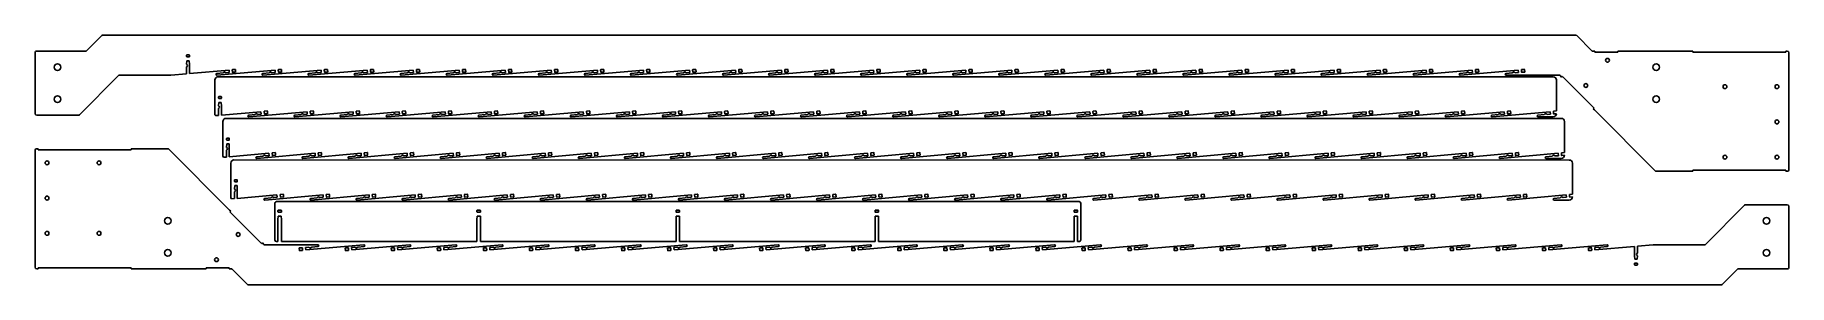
# Model space of a CAD drawing. Header units: millimetres. Extents: x 44 to 1141, y 79 to 235.
import ezdxf

# ---------------------------------------------------------------- set-up
doc = ezdxf.new("R2010")
doc.units = ezdxf.units.MM
doc.layers.add('View', color=7, linetype='CONTINUOUS')

msp = doc.modelspace()

# ---------------------------------------------------------------- linework, layer by layer
at = {"layer": 'View'}
for p, q in [((75.996, 225.736), (85.41, 235.15)), ((1007.17, 235.442), (86.117, 235.443)), ((1017.29, 225.735), (1007.88, 235.149)), ((43.644, 186.443), (43.644, 224.443)), ((57.644, 225.443), (44.644, 225.443)), ((75.289, 225.443), (57.644, 225.443)), ((138.444, 222.893), (138.444, 221.993)), ((138.544, 219.443), (138.444, 217.309)), ((140.044, 219.443), (138.544, 219.443)), ((139.994, 223.043), (138.594, 223.043)), ((138.594, 221.843), (139.994, 221.843)), ((140.044, 219.443), (140.144, 217.309)), ((140.144, 221.993), (140.144, 222.893)), ((1018, 225.442), (1019.33, 225.442)), ((1019.33, 225.442), (1019.33, 224.783)), ((1019.33, 224.783), (1033.64, 224.783)), ((1033.64, 225.442), (1057.64, 225.442)), ((1033.64, 224.783), (1033.64, 225.442)), ((1080.64, 225.442), (1057.64, 225.442)), ((1080.64, 225.442), (1080.64, 224.783)), ((1080.64, 224.783), (1138.64, 224.783)), ((1139.64, 225.442), (1138.64, 225.442)), ((1138.64, 224.783), (1138.64, 225.442)), ((1140.64, 224.442), (1140.64, 151.442)), ((71.351, 185.736), (95.766, 210.15)), ((96.473, 210.443), (128.571, 210.443)), ((138.444, 211.306), (128.571, 210.443)), ((138.444, 215.577), (138.444, 211.306)), ((140.144, 217.309), (140.144, 211.455)), ((164.949, 213.625), (140.144, 211.455)), ((157.283, 211.449), (161.229, 211.794)), ((157.283, 210.443), (157.371, 210.443)), ((193.749, 213.625), (157.371, 210.443)), ((158.044, 209.443), (993.244, 209.442)), ((162.954, 211.945), (165.08, 212.131)), ((165.08, 212.131), (164.949, 213.625)), ((166.946, 213.75), (167.068, 212.355)), ((168.776, 214.06), (167.082, 213.912)), ((167.23, 212.219), (168.924, 212.367)), ((169.06, 212.529), (168.938, 213.924)), ((186.083, 211.449), (190.029, 211.794)), ((186.083, 210.443), (186.171, 210.443)), ((222.549, 213.625), (186.171, 210.443)), ((191.754, 211.945), (193.88, 212.131)), ((193.88, 212.131), (193.749, 213.625)), ((195.746, 213.75), (195.868, 212.355)), ((197.576, 214.06), (195.882, 213.912)), ((196.03, 212.219), (197.724, 212.367)), ((197.86, 212.529), (197.738, 213.924)), ((214.883, 211.449), (218.829, 211.794)), ((214.883, 210.442), (214.971, 210.442)), ((251.349, 213.625), (214.971, 210.442)), ((220.554, 211.945), (222.68, 212.131)), ((222.68, 212.131), (222.549, 213.625)), ((224.546, 213.75), (224.668, 212.355)), ((226.376, 214.06), (224.682, 213.912)), ((224.83, 212.219), (226.524, 212.367)), ((226.66, 212.529), (226.538, 213.924)), ((243.683, 211.449), (247.629, 211.794)), ((243.683, 210.442), (243.771, 210.442)), ((280.149, 213.625), (243.771, 210.442)), ((249.354, 211.945), (251.48, 212.131)), ((251.48, 212.131), (251.349, 213.625)), ((253.346, 213.75), (253.468, 212.355)), ((255.176, 214.06), (253.482, 213.912)), ((253.63, 212.219), (255.324, 212.367)), ((255.46, 212.529), (255.338, 213.924)), ((272.483, 211.449), (276.429, 211.794)), ((272.483, 210.442), (272.571, 210.442)), ((308.949, 213.625), (272.571, 210.442)), ((278.154, 211.945), (280.28, 212.131)), ((280.28, 212.131), (280.149, 213.625)), ((282.146, 213.75), (282.268, 212.355)), ((283.976, 214.06), (282.282, 213.912)), ((282.43, 212.219), (284.124, 212.367)), ((284.26, 212.529), (284.138, 213.924)), ((301.283, 211.449), (305.229, 211.794)), ((301.283, 210.442), (301.371, 210.442)), ((337.749, 213.625), (301.371, 210.442)), ((306.954, 211.945), (309.08, 212.131)), ((309.08, 212.131), (308.949, 213.625)), ((310.946, 213.75), (311.068, 212.355)), ((312.776, 214.06), (311.082, 213.912)), ((311.23, 212.219), (312.924, 212.367)), ((313.06, 212.529), (312.938, 213.924)), ((330.083, 211.449), (334.029, 211.794)), ((330.083, 210.442), (330.171, 210.442)), ((366.549, 213.625), (330.171, 210.442)), ((335.754, 211.945), (337.88, 212.131)), ((337.88, 212.131), (337.749, 213.625)), ((339.746, 213.75), (339.868, 212.355)), ((341.576, 214.06), (339.882, 213.912)), ((340.03, 212.219), (341.724, 212.367)), ((341.86, 212.529), (341.738, 213.924)), ((358.883, 211.449), (362.829, 211.794)), ((358.883, 210.442), (358.971, 210.442)), ((395.349, 213.625), (358.971, 210.442)), ((364.554, 211.945), (366.68, 212.131)), ((366.68, 212.131), (366.549, 213.625)), ((368.546, 213.75), (368.668, 212.355)), ((370.376, 214.06), (368.682, 213.912)), ((368.83, 212.219), (370.524, 212.367)), ((370.66, 212.529), (370.538, 213.924)), ((387.683, 211.449), (391.629, 211.794)), ((387.683, 210.442), (387.771, 210.442)), ((424.149, 213.625), (387.771, 210.442)), ((393.354, 211.945), (395.48, 212.131)), ((395.48, 212.131), (395.349, 213.625)), ((397.346, 213.75), (397.468, 212.355)), ((399.176, 214.06), (397.482, 213.912)), ((397.63, 212.218), (399.324, 212.367)), ((399.46, 212.529), (399.338, 213.924)), ((416.483, 211.449), (420.429, 211.794)), ((416.483, 210.442), (416.571, 210.442)), ((452.949, 213.625), (416.571, 210.442)), ((422.154, 211.945), (424.28, 212.131)), ((424.28, 212.131), (424.149, 213.625)), ((426.146, 213.749), (426.268, 212.355)), ((427.976, 214.06), (426.282, 213.912)), ((426.43, 212.218), (428.124, 212.367)), ((428.26, 212.529), (428.138, 213.924)), ((445.283, 211.448), (449.229, 211.794)), ((445.283, 210.442), (445.371, 210.442)), ((481.749, 213.625), (445.371, 210.442)), ((450.954, 211.945), (453.08, 212.131)), ((453.08, 212.131), (452.949, 213.625)), ((454.946, 213.749), (455.068, 212.355)), ((456.776, 214.06), (455.082, 213.912)), ((455.23, 212.218), (456.924, 212.367)), ((457.06, 212.529), (456.938, 213.924)), ((474.083, 211.448), (478.029, 211.794)), ((474.083, 210.442), (474.171, 210.442)), ((510.549, 213.625), (474.171, 210.442)), ((479.754, 211.945), (481.88, 212.131)), ((481.88, 212.131), (481.749, 213.625)), ((483.746, 213.749), (483.868, 212.355)), ((485.576, 214.06), (483.882, 213.912)), ((484.03, 212.218), (485.724, 212.367)), ((485.86, 212.529), (485.738, 213.924)), ((502.883, 211.448), (506.829, 211.794)), ((502.883, 210.442), (502.971, 210.442)), ((539.349, 213.625), (502.971, 210.442)), ((508.554, 211.945), (510.68, 212.131)), ((510.68, 212.131), (510.549, 213.625)), ((512.546, 213.749), (512.668, 212.355)), ((514.376, 214.06), (512.682, 213.912)), ((512.83, 212.218), (514.524, 212.367)), ((514.66, 212.529), (514.538, 213.924)), ((531.683, 211.448), (535.629, 211.794)), ((531.683, 210.442), (531.771, 210.442)), ((568.149, 213.625), (531.771, 210.442)), ((537.354, 211.945), (539.48, 212.131)), ((539.48, 212.131), (539.349, 213.625)), ((541.346, 213.749), (541.468, 212.355)), ((543.176, 214.06), (541.482, 213.912)), ((541.63, 212.218), (543.324, 212.367)), ((543.46, 212.529), (543.338, 213.924)), ((560.483, 211.448), (564.429, 211.794)), ((560.483, 210.442), (560.571, 210.442)), ((596.949, 213.625), (560.571, 210.442)), ((566.154, 211.945), (568.28, 212.131)), ((568.28, 212.131), (568.149, 213.625)), ((570.146, 213.749), (570.268, 212.355)), ((571.976, 214.06), (570.282, 213.912)), ((570.43, 212.218), (572.124, 212.366)), ((572.26, 212.529), (572.138, 213.924)), ((589.283, 211.448), (593.229, 211.794)), ((589.283, 210.442), (589.371, 210.442)), ((625.749, 213.625), (589.371, 210.442)), ((594.954, 211.945), (597.08, 212.131)), ((597.08, 212.131), (596.949, 213.625)), ((598.946, 213.749), (599.068, 212.355)), ((600.776, 214.06), (599.082, 213.912)), ((599.23, 212.218), (600.924, 212.366)), ((601.06, 212.529), (600.938, 213.924)), ((618.083, 211.448), (622.029, 211.794)), ((618.083, 210.442), (618.171, 210.442)), ((654.549, 213.625), (618.171, 210.442)), ((623.754, 211.945), (625.88, 212.13)), ((625.88, 212.13), (625.749, 213.625)), ((627.746, 213.749), (627.868, 212.355)), ((629.576, 214.06), (627.882, 213.912)), ((628.03, 212.218), (629.724, 212.366)), ((629.86, 212.529), (629.738, 213.924)), ((646.883, 211.448), (650.829, 211.794)), ((646.883, 210.442), (646.971, 210.442)), ((683.349, 213.625), (646.971, 210.442)), ((652.554, 211.944), (654.68, 212.13)), ((654.68, 212.13), (654.549, 213.625)), ((656.546, 213.749), (656.668, 212.355)), ((658.376, 214.06), (656.682, 213.912)), ((656.83, 212.218), (658.524, 212.366)), ((658.66, 212.529), (658.538, 213.924)), ((675.683, 211.448), (679.629, 211.793)), ((675.683, 210.442), (675.771, 210.442)), ((712.149, 213.625), (675.771, 210.442)), ((681.354, 211.944), (683.48, 212.13)), ((683.48, 212.13), (683.349, 213.625)), ((685.346, 213.749), (685.468, 212.355)), ((687.176, 214.06), (685.482, 213.912)), ((685.63, 212.218), (687.324, 212.366)), ((687.46, 212.529), (687.338, 213.924)), ((704.483, 211.448), (708.429, 211.793)), ((704.483, 210.442), (704.571, 210.442)), ((740.949, 213.625), (704.571, 210.442)), ((710.154, 211.944), (712.28, 212.13)), ((712.28, 212.13), (712.149, 213.625)), ((714.146, 213.749), (714.268, 212.355)), ((715.976, 214.06), (714.282, 213.912)), ((714.43, 212.218), (716.124, 212.366)), ((716.26, 212.529), (716.138, 213.924)), ((733.283, 211.448), (737.229, 211.793)), ((733.283, 210.442), (733.371, 210.442)), ((769.749, 213.625), (733.371, 210.442)), ((738.954, 211.944), (741.08, 212.13)), ((741.08, 212.13), (740.949, 213.625)), ((742.946, 213.749), (743.068, 212.355)), ((744.776, 214.06), (743.082, 213.912)), ((743.23, 212.218), (744.924, 212.366)), ((745.06, 212.529), (744.938, 213.923)), ((762.083, 211.448), (766.029, 211.793)), ((762.083, 210.442), (762.171, 210.442)), ((798.549, 213.625), (762.171, 210.442)), ((767.754, 211.944), (769.88, 212.13)), ((769.88, 212.13), (769.749, 213.625)), ((771.746, 213.749), (771.868, 212.354)), ((773.576, 214.06), (771.882, 213.912)), ((772.03, 212.218), (773.724, 212.366)), ((773.86, 212.529), (773.738, 213.923)), ((790.883, 211.448), (794.829, 211.793)), ((790.883, 210.442), (790.971, 210.442)), ((827.349, 213.625), (790.971, 210.442)), ((796.554, 211.944), (798.68, 212.13)), ((798.68, 212.13), (798.549, 213.625)), ((800.546, 213.749), (800.668, 212.354)), ((802.376, 214.06), (800.682, 213.912)), ((800.83, 212.218), (802.524, 212.366)), ((802.66, 212.529), (802.538, 213.923)), ((819.683, 211.448), (823.629, 211.793)), ((819.683, 210.442), (819.771, 210.442)), ((856.149, 213.625), (819.771, 210.442)), ((825.354, 211.944), (827.48, 212.13)), ((827.48, 212.13), (827.349, 213.625)), ((829.346, 213.749), (829.468, 212.354)), ((831.176, 214.06), (829.482, 213.912)), ((829.63, 212.218), (831.324, 212.366)), ((831.46, 212.529), (831.338, 213.923)), ((848.483, 211.448), (852.429, 211.793)), ((848.483, 210.442), (848.571, 210.442)), ((884.949, 213.625), (848.571, 210.442)), ((854.154, 211.944), (856.28, 212.13)), ((856.28, 212.13), (856.149, 213.625)), ((858.146, 213.749), (858.268, 212.354)), ((859.976, 214.06), (858.282, 213.912)), ((858.43, 212.218), (860.124, 212.366)), ((860.26, 212.529), (860.138, 213.923)), ((877.283, 211.448), (881.229, 211.793)), ((877.283, 210.442), (877.371, 210.442)), ((913.749, 213.625), (877.371, 210.442)), ((882.954, 211.944), (885.08, 212.13)), ((885.08, 212.13), (884.949, 213.625)), ((886.946, 213.749), (887.068, 212.354)), ((888.776, 214.06), (887.082, 213.912)), ((887.23, 212.218), (888.924, 212.366)), ((889.06, 212.529), (888.938, 213.923)), ((906.083, 211.448), (910.029, 211.793)), ((906.083, 210.442), (906.171, 210.442)), ((942.549, 213.624), (906.171, 210.442)), ((911.754, 211.944), (913.88, 212.13)), ((913.88, 212.13), (913.749, 213.625)), ((915.746, 213.749), (915.868, 212.354)), ((917.576, 214.06), (915.882, 213.912)), ((916.03, 212.218), (917.724, 212.366)), ((917.86, 212.529), (917.738, 213.923)), ((934.883, 211.448), (938.829, 211.793)), ((934.883, 210.442), (934.971, 210.442)), ((971.349, 213.624), (934.971, 210.442)), ((940.554, 211.944), (942.68, 212.13)), ((942.68, 212.13), (942.549, 213.624)), ((944.546, 213.749), (944.668, 212.354)), ((946.376, 214.06), (944.682, 213.911)), ((944.83, 212.218), (946.524, 212.366)), ((946.66, 212.529), (946.538, 213.923)), ((963.683, 211.448), (967.629, 211.793)), ((963.683, 210.442), (963.771, 210.442)), ((963.771, 210.442), (978.225, 210.442)), ((969.354, 211.944), (971.48, 212.13)), ((971.48, 212.13), (971.349, 213.624)), ((973.346, 213.749), (973.468, 212.354)), ((975.176, 214.06), (973.482, 213.911)), ((973.63, 212.218), (975.324, 212.366)), ((975.46, 212.529), (975.338, 213.923)), ((978.225, 210.442), (978.225, 210.443)), ((996.484, 210.443), (978.225, 210.443)), ((996.484, 210.443), (996.484, 210.442)), ((996.484, 210.442), (996.816, 210.442)), ((998.463, 209.208), (997.523, 210.149)), ((998.929, 209.674), (998.463, 209.208)), ((1018.73, 189.875), (998.929, 209.674)), ((156.044, 207.443), (156.044, 186.443)), ((995.244, 188.05), (995.244, 207.442)), ((158.444, 195.993), (158.444, 196.893)), ((158.444, 191.309), (158.544, 193.443)), ((158.444, 185.306), (158.444, 189.577)), ((158.544, 193.443), (160.044, 193.443)), ((158.594, 197.043), (159.994, 197.043)), ((159.994, 195.843), (158.594, 195.843)), ((160.144, 191.309), (160.044, 193.443)), ((160.144, 196.893), (160.144, 195.993)), ((160.144, 185.455), (160.144, 191.309)), ((160.144, 185.455), (184.949, 187.625)), ((177.371, 184.443), (213.749, 187.625)), ((184.949, 187.625), (185.08, 186.131)), ((187.068, 186.355), (186.946, 187.75)), ((187.082, 187.912), (188.776, 188.06)), ((188.938, 187.924), (189.06, 186.529)), ((206.171, 184.442), (242.549, 187.625)), ((213.749, 187.625), (213.88, 186.131)), ((215.868, 186.355), (215.746, 187.75)), ((215.882, 187.912), (217.576, 188.06)), ((217.738, 187.924), (217.86, 186.529)), ((234.971, 184.442), (271.349, 187.625)), ((242.549, 187.625), (242.68, 186.131)), ((244.668, 186.355), (244.546, 187.75)), ((244.682, 187.912), (246.376, 188.06)), ((246.538, 187.924), (246.66, 186.529)), ((263.771, 184.442), (300.149, 187.625)), ((271.349, 187.625), (271.48, 186.131)), ((273.468, 186.355), (273.346, 187.75)), ((273.482, 187.912), (275.176, 188.06)), ((275.338, 187.924), (275.46, 186.529)), ((292.571, 184.442), (328.949, 187.625)), ((300.149, 187.625), (300.28, 186.131)), ((302.268, 186.355), (302.146, 187.75)), ((302.282, 187.912), (303.976, 188.06)), ((304.138, 187.924), (304.26, 186.529)), ((321.371, 184.442), (357.749, 187.625)), ((328.949, 187.625), (329.08, 186.131)), ((331.068, 186.355), (330.946, 187.75)), ((331.082, 187.912), (332.776, 188.06)), ((332.938, 187.924), (333.06, 186.529)), ((350.171, 184.442), (386.549, 187.625)), ((357.749, 187.625), (357.88, 186.131)), ((359.868, 186.355), (359.746, 187.75)), ((359.882, 187.912), (361.576, 188.06)), ((361.738, 187.924), (361.86, 186.529)), ((378.971, 184.442), (415.349, 187.625)), ((386.549, 187.625), (386.68, 186.131)), ((388.668, 186.355), (388.546, 187.75)), ((388.682, 187.912), (390.376, 188.06)), ((390.538, 187.924), (390.66, 186.529)), ((407.771, 184.442), (444.149, 187.625)), ((415.349, 187.625), (415.48, 186.131)), ((417.468, 186.355), (417.346, 187.75)), ((417.482, 187.912), (419.176, 188.06)), ((419.338, 187.924), (419.46, 186.529)), ((436.571, 184.442), (472.949, 187.625)), ((444.149, 187.625), (444.28, 186.131)), ((446.268, 186.355), (446.146, 187.749)), ((446.282, 187.912), (447.976, 188.06)), ((448.138, 187.924), (448.26, 186.529)), ((465.371, 184.442), (501.749, 187.625)), ((472.949, 187.625), (473.08, 186.131)), ((475.068, 186.355), (474.946, 187.749)), ((475.082, 187.912), (476.776, 188.06)), ((476.938, 187.924), (477.06, 186.529)), ((494.171, 184.442), (530.549, 187.625)), ((501.749, 187.625), (501.88, 186.131)), ((503.868, 186.355), (503.746, 187.749)), ((503.882, 187.912), (505.576, 188.06)), ((505.738, 187.924), (505.86, 186.529)), ((522.971, 184.442), (559.349, 187.625)), ((530.549, 187.625), (530.68, 186.131)), ((532.668, 186.355), (532.546, 187.749)), ((532.682, 187.912), (534.376, 188.06)), ((534.538, 187.924), (534.66, 186.529)), ((551.771, 184.442), (588.149, 187.625)), ((559.349, 187.625), (559.48, 186.131)), ((561.468, 186.355), (561.346, 187.749)), ((561.482, 187.912), (563.176, 188.06)), ((563.338, 187.924), (563.46, 186.529)), ((580.571, 184.442), (616.949, 187.625)), ((588.149, 187.625), (588.28, 186.131)), ((590.268, 186.355), (590.146, 187.749)), ((590.282, 187.912), (591.976, 188.06)), ((592.138, 187.924), (592.26, 186.529)), ((609.371, 184.442), (645.749, 187.625)), ((616.949, 187.625), (617.08, 186.131)), ((619.068, 186.355), (618.946, 187.749)), ((619.082, 187.912), (620.776, 188.06)), ((620.938, 187.924), (621.06, 186.529)), ((638.171, 184.442), (674.549, 187.625)), ((645.749, 187.625), (645.88, 186.13)), ((647.868, 186.355), (647.746, 187.749)), ((647.882, 187.912), (649.576, 188.06)), ((649.738, 187.924), (649.86, 186.529)), ((666.971, 184.442), (703.349, 187.625)), ((674.549, 187.625), (674.68, 186.13)), ((676.668, 186.355), (676.546, 187.749)), ((676.682, 187.912), (678.376, 188.06)), ((678.538, 187.924), (678.66, 186.529)), ((695.771, 184.442), (732.149, 187.625)), ((703.349, 187.625), (703.48, 186.13)), ((705.468, 186.355), (705.346, 187.749)), ((705.482, 187.912), (707.176, 188.06)), ((707.338, 187.924), (707.46, 186.529)), ((724.571, 184.442), (760.949, 187.625)), ((732.149, 187.625), (732.28, 186.13)), ((734.268, 186.355), (734.146, 187.749)), ((734.282, 187.912), (735.976, 188.06)), ((736.138, 187.923), (736.26, 186.529)), ((753.371, 184.442), (789.749, 187.625)), ((760.949, 187.625), (761.08, 186.13)), ((763.068, 186.354), (762.946, 187.749)), ((763.082, 187.912), (764.776, 188.06)), ((764.938, 187.923), (765.06, 186.529)), ((782.171, 184.442), (818.549, 187.625)), ((789.749, 187.625), (789.88, 186.13)), ((791.868, 186.354), (791.746, 187.749)), ((791.882, 187.912), (793.576, 188.06)), ((793.738, 187.923), (793.86, 186.529)), ((810.971, 184.442), (847.349, 187.625)), ((818.549, 187.625), (818.68, 186.13)), ((820.668, 186.354), (820.546, 187.749)), ((820.682, 187.912), (822.376, 188.06)), ((822.538, 187.923), (822.66, 186.529)), ((839.771, 184.442), (876.149, 187.625)), ((847.349, 187.625), (847.48, 186.13)), ((849.468, 186.354), (849.346, 187.749)), ((849.482, 187.912), (851.176, 188.06)), ((851.338, 187.923), (851.46, 186.529)), ((868.571, 184.442), (904.949, 187.625)), ((876.149, 187.625), (876.28, 186.13)), ((878.268, 186.354), (878.146, 187.749)), ((878.282, 187.912), (879.976, 188.06)), ((880.138, 187.923), (880.26, 186.529)), ((897.371, 184.442), (933.749, 187.624)), ((904.949, 187.625), (905.08, 186.13)), ((907.068, 186.354), (906.946, 187.749)), ((907.082, 187.912), (908.776, 188.06)), ((908.938, 187.923), (909.06, 186.529)), ((926.171, 184.442), (962.549, 187.624)), ((933.749, 187.624), (933.88, 186.13)), ((935.868, 186.354), (935.746, 187.749)), ((935.882, 187.911), (937.576, 188.06)), ((937.738, 187.923), (937.86, 186.529)), ((954.971, 184.442), (991.349, 187.624)), ((962.549, 187.624), (962.68, 186.13)), ((964.668, 186.354), (964.546, 187.749)), ((964.682, 187.911), (966.376, 188.06)), ((966.538, 187.923), (966.66, 186.529)), ((991.349, 187.624), (991.48, 186.13)), ((993.468, 186.354), (993.346, 187.749)), ((993.482, 187.911), (995.176, 188.06)), ((1018.26, 189.409), (1018.73, 189.875)), ((1018.97, 188.702), (1018.26, 189.409)), ((1056.94, 150.735), (1018.97, 188.702)), ((44.644, 185.443), (57.644, 185.443)), ((70.644, 185.443), (57.644, 185.443)), ((156.528, 185.139), (158.444, 185.306)), ((161.044, 181.443), (161.044, 160.443)), ((163.044, 183.443), (998.244, 183.442)), ((181.229, 185.794), (177.283, 185.449)), ((177.371, 184.443), (177.283, 184.443)), ((185.08, 186.131), (182.954, 185.945)), ((188.924, 186.367), (187.23, 186.219)), ((210.029, 185.794), (206.083, 185.449)), ((206.171, 184.442), (206.083, 184.442)), ((213.88, 186.131), (211.754, 185.945)), ((217.724, 186.367), (216.03, 186.219)), ((238.829, 185.794), (234.883, 185.449)), ((234.971, 184.442), (234.883, 184.442)), ((242.68, 186.131), (240.554, 185.945)), ((246.524, 186.367), (244.83, 186.219)), ((267.629, 185.794), (263.683, 185.449)), ((263.771, 184.442), (263.683, 184.442)), ((271.48, 186.131), (269.354, 185.945)), ((275.324, 186.367), (273.63, 186.219)), ((296.429, 185.794), (292.483, 185.449)), ((292.571, 184.442), (292.483, 184.442)), ((300.28, 186.131), (298.154, 185.945)), ((304.124, 186.367), (302.43, 186.219)), ((325.229, 185.794), (321.283, 185.449)), ((321.371, 184.442), (321.283, 184.442)), ((329.08, 186.131), (326.954, 185.945)), ((332.924, 186.367), (331.23, 186.219)), ((354.029, 185.794), (350.083, 185.449)), ((350.171, 184.442), (350.083, 184.442)), ((357.88, 186.131), (355.754, 185.945)), ((361.724, 186.367), (360.03, 186.219)), ((382.829, 185.794), (378.883, 185.449)), ((378.971, 184.442), (378.883, 184.442)), ((386.68, 186.131), (384.554, 185.945)), ((390.524, 186.367), (388.83, 186.219)), ((411.629, 185.794), (407.683, 185.449)), ((407.771, 184.442), (407.683, 184.442)), ((415.48, 186.131), (413.354, 185.945)), ((419.324, 186.367), (417.63, 186.218)), ((440.429, 185.794), (436.483, 185.449)), ((436.571, 184.442), (436.483, 184.442)), ((444.28, 186.131), (442.154, 185.945)), ((448.124, 186.367), (446.43, 186.218)), ((469.229, 185.794), (465.283, 185.448)), ((465.371, 184.442), (465.283, 184.442)), ((473.08, 186.131), (470.954, 185.945)), ((476.924, 186.367), (475.23, 186.218)), ((498.029, 185.794), (494.083, 185.448)), ((494.171, 184.442), (494.083, 184.442)), ((501.88, 186.131), (499.754, 185.945)), ((505.724, 186.367), (504.03, 186.218)), ((526.829, 185.794), (522.883, 185.448)), ((522.971, 184.442), (522.883, 184.442)), ((530.68, 186.131), (528.554, 185.945)), ((534.524, 186.367), (532.83, 186.218)), ((555.629, 185.794), (551.683, 185.448)), ((551.771, 184.442), (551.683, 184.442)), ((559.48, 186.131), (557.354, 185.945)), ((563.324, 186.366), (561.63, 186.218)), ((584.429, 185.794), (580.483, 185.448)), ((580.571, 184.442), (580.483, 184.442)), ((588.28, 186.131), (586.154, 185.945)), ((592.124, 186.366), (590.43, 186.218)), ((613.229, 185.794), (609.283, 185.448)), ((609.371, 184.442), (609.283, 184.442)), ((617.08, 186.131), (614.954, 185.945)), ((620.924, 186.366), (619.23, 186.218)), ((642.029, 185.794), (638.083, 185.448)), ((638.171, 184.442), (638.083, 184.442)), ((645.88, 186.13), (643.754, 185.944)), ((649.724, 186.366), (648.03, 186.218)), ((670.829, 185.794), (666.883, 185.448)), ((666.971, 184.442), (666.883, 184.442)), ((674.68, 186.13), (672.554, 185.944)), ((678.524, 186.366), (676.83, 186.218)), ((699.629, 185.793), (695.683, 185.448)), ((695.771, 184.442), (695.683, 184.442)), ((703.48, 186.13), (701.354, 185.944)), ((707.324, 186.366), (705.63, 186.218)), ((728.429, 185.793), (724.483, 185.448)), ((724.571, 184.442), (724.483, 184.442)), ((732.28, 186.13), (730.154, 185.944)), ((736.124, 186.366), (734.43, 186.218)), ((757.229, 185.793), (753.283, 185.448)), ((753.371, 184.442), (753.283, 184.442)), ((761.08, 186.13), (758.954, 185.944)), ((764.924, 186.366), (763.23, 186.218)), ((786.029, 185.793), (782.083, 185.448)), ((782.171, 184.442), (782.083, 184.442)), ((789.88, 186.13), (787.754, 185.944)), ((793.724, 186.366), (792.03, 186.218)), ((814.829, 185.793), (810.883, 185.448)), ((810.971, 184.442), (810.883, 184.442)), ((818.68, 186.13), (816.554, 185.944)), ((822.524, 186.366), (820.83, 186.218)), ((843.629, 185.793), (839.683, 185.448)), ((839.771, 184.442), (839.683, 184.442)), ((847.48, 186.13), (845.354, 185.944)), ((851.324, 186.366), (849.63, 186.218)), ((872.429, 185.793), (868.483, 185.448)), ((868.571, 184.442), (868.483, 184.442)), ((876.28, 186.13), (874.154, 185.944)), ((880.124, 186.366), (878.43, 186.218)), ((901.229, 185.793), (897.283, 185.448)), ((897.371, 184.442), (897.283, 184.442)), ((905.08, 186.13), (902.954, 185.944)), ((908.924, 186.366), (907.23, 186.218)), ((930.029, 185.793), (926.083, 185.448)), ((926.171, 184.442), (926.083, 184.442)), ((933.88, 186.13), (931.754, 185.944)), ((937.724, 186.366), (936.03, 186.218)), ((958.829, 185.793), (954.883, 185.448)), ((954.971, 184.442), (954.883, 184.442)), ((962.68, 186.13), (960.554, 185.944)), ((966.524, 186.366), (964.83, 186.218)), ((987.629, 185.793), (983.683, 185.448)), ((983.771, 184.442), (983.683, 184.442)), ((993.244, 184.442), (983.771, 184.442)), ((991.48, 186.13), (989.354, 185.944)), ((995.243, 186.359), (993.63, 186.218)), ((1000.24, 162.05), (1000.24, 181.442)), ((163.444, 169.993), (163.444, 170.893)), ((163.444, 165.309), (163.544, 167.443)), ((163.544, 167.443), (165.044, 167.443)), ((163.594, 171.043), (164.994, 171.043)), ((164.994, 169.843), (163.594, 169.843)), ((165.144, 165.309), (165.044, 167.443)), ((165.144, 170.893), (165.144, 169.993)), ((165.144, 159.455), (165.144, 165.309)), ((43.644, 90.443), (43.644, 163.443)), ((45.644, 164.443), (44.644, 164.443)), ((45.644, 164.443), (45.644, 163.784)), ((103.644, 163.784), (45.644, 163.784)), ((104.644, 164.443), (103.644, 164.443)), ((103.644, 163.784), (103.644, 164.443)), ((126.644, 164.443), (104.644, 164.443)), ((127.351, 164.15), (165.319, 126.182)), ((161.528, 159.139), (163.444, 159.306)), ((163.444, 159.306), (163.444, 163.577)), ((165.144, 159.455), (189.949, 161.625)), ((166.044, 155.443), (166.044, 134.443)), ((168.044, 157.443), (1003.24, 157.442)), ((186.229, 159.794), (182.283, 159.449)), ((182.371, 158.443), (182.283, 158.443)), ((182.371, 158.443), (218.749, 161.625)), ((190.08, 160.131), (187.954, 159.945)), ((189.949, 161.625), (190.08, 160.131)), ((192.068, 160.355), (191.946, 161.75)), ((192.082, 161.912), (193.776, 162.06)), ((193.924, 160.367), (192.23, 160.219)), ((193.938, 161.924), (194.06, 160.529)), ((215.029, 159.794), (211.083, 159.449)), ((211.171, 158.442), (211.083, 158.442)), ((211.171, 158.442), (247.549, 161.625)), ((218.88, 160.131), (216.754, 159.945)), ((218.749, 161.625), (218.88, 160.131)), ((220.868, 160.355), (220.746, 161.75)), ((220.882, 161.912), (222.576, 162.06)), ((222.724, 160.367), (221.03, 160.219)), ((222.738, 161.924), (222.86, 160.529)), ((243.829, 159.794), (239.883, 159.449)), ((239.971, 158.442), (239.883, 158.442)), ((239.971, 158.442), (276.349, 161.625)), ((247.68, 160.131), (245.554, 159.945)), ((247.549, 161.625), (247.68, 160.131)), ((249.668, 160.355), (249.546, 161.75)), ((249.682, 161.912), (251.376, 162.06)), ((251.524, 160.367), (249.83, 160.219)), ((251.538, 161.924), (251.66, 160.529)), ((272.629, 159.794), (268.683, 159.449)), ((268.771, 158.442), (268.683, 158.442)), ((268.771, 158.442), (305.149, 161.625)), ((276.48, 160.131), (274.354, 159.945)), ((276.349, 161.625), (276.48, 160.131)), ((278.468, 160.355), (278.346, 161.75)), ((278.482, 161.912), (280.176, 162.06)), ((280.324, 160.367), (278.63, 160.219)), ((280.338, 161.924), (280.46, 160.529)), ((301.429, 159.794), (297.483, 159.449)), ((297.571, 158.442), (297.483, 158.442)), ((297.571, 158.442), (333.949, 161.625)), ((305.28, 160.131), (303.154, 159.945)), ((305.149, 161.625), (305.28, 160.131)), ((307.268, 160.355), (307.146, 161.75)), ((307.282, 161.912), (308.976, 162.06)), ((309.124, 160.367), (307.43, 160.219)), ((309.138, 161.924), (309.26, 160.529)), ((330.229, 159.794), (326.283, 159.449)), ((326.371, 158.442), (326.283, 158.442)), ((326.371, 158.442), (362.749, 161.625)), ((334.08, 160.131), (331.954, 159.945)), ((333.949, 161.625), (334.08, 160.131)), ((336.068, 160.355), (335.946, 161.75)), ((336.082, 161.912), (337.776, 162.06)), ((337.924, 160.367), (336.23, 160.219)), ((337.938, 161.924), (338.06, 160.529)), ((359.029, 159.794), (355.083, 159.449)), ((355.171, 158.442), (355.083, 158.442)), ((355.171, 158.442), (391.549, 161.625)), ((362.88, 160.131), (360.754, 159.945)), ((362.749, 161.625), (362.88, 160.131)), ((364.868, 160.355), (364.746, 161.75)), ((364.882, 161.912), (366.576, 162.06)), ((366.724, 160.367), (365.03, 160.219)), ((366.738, 161.924), (366.86, 160.529)), ((387.829, 159.794), (383.883, 159.449)), ((383.971, 158.442), (383.883, 158.442)), ((383.971, 158.442), (420.349, 161.625)), ((391.68, 160.131), (389.554, 159.945)), ((391.549, 161.625), (391.68, 160.131)), ((393.668, 160.355), (393.546, 161.75)), ((393.682, 161.912), (395.376, 162.06)), ((395.524, 160.367), (393.83, 160.218)), ((395.538, 161.924), (395.66, 160.529)), ((416.629, 159.794), (412.683, 159.449)), ((412.771, 158.442), (412.683, 158.442)), ((412.771, 158.442), (449.149, 161.625)), ((420.48, 160.131), (418.354, 159.945)), ((420.349, 161.625), (420.48, 160.131)), ((422.468, 160.355), (422.346, 161.749)), ((422.482, 161.912), (424.176, 162.06)), ((424.324, 160.367), (422.63, 160.218)), ((424.338, 161.924), (424.46, 160.529)), ((445.429, 159.794), (441.483, 159.449)), ((441.571, 158.442), (441.483, 158.442)), ((441.571, 158.442), (477.949, 161.625)), ((449.28, 160.131), (447.154, 159.945)), ((449.149, 161.625), (449.28, 160.131)), ((451.268, 160.355), (451.146, 161.749)), ((451.282, 161.912), (452.976, 162.06)), ((453.124, 160.367), (451.43, 160.218)), ((453.138, 161.924), (453.26, 160.529)), ((474.229, 159.794), (470.283, 159.448)), ((470.371, 158.442), (470.283, 158.442)), ((470.371, 158.442), (506.749, 161.625)), ((478.08, 160.131), (475.954, 159.945)), ((477.949, 161.625), (478.08, 160.131)), ((480.068, 160.355), (479.946, 161.749)), ((480.082, 161.912), (481.776, 162.06)), ((481.924, 160.367), (480.23, 160.218)), ((481.938, 161.924), (482.06, 160.529)), ((503.029, 159.794), (499.083, 159.448)), ((499.171, 158.442), (499.083, 158.442)), ((499.171, 158.442), (535.549, 161.625)), ((506.88, 160.131), (504.754, 159.945)), ((506.749, 161.625), (506.88, 160.131)), ((508.868, 160.355), (508.746, 161.749)), ((508.882, 161.912), (510.576, 162.06)), ((510.724, 160.367), (509.03, 160.218)), ((510.738, 161.924), (510.86, 160.529)), ((531.829, 159.794), (527.883, 159.448)), ((527.971, 158.442), (527.883, 158.442)), ((527.971, 158.442), (564.349, 161.625)), ((535.68, 160.131), (533.554, 159.945)), ((535.549, 161.625), (535.68, 160.131)), ((537.668, 160.355), (537.546, 161.749)), ((537.682, 161.912), (539.376, 162.06)), ((539.524, 160.367), (537.83, 160.218)), ((539.538, 161.924), (539.66, 160.529)), ((560.629, 159.794), (556.683, 159.448)), ((556.771, 158.442), (556.683, 158.442)), ((556.771, 158.442), (593.149, 161.625)), ((564.48, 160.131), (562.354, 159.945)), ((564.349, 161.625), (564.48, 160.131)), ((566.468, 160.355), (566.346, 161.749)), ((566.482, 161.912), (568.176, 162.06)), ((568.324, 160.366), (566.63, 160.218)), ((568.338, 161.924), (568.46, 160.529)), ((589.429, 159.794), (585.483, 159.448)), ((585.571, 158.442), (585.483, 158.442)), ((585.571, 158.442), (621.949, 161.625)), ((593.28, 160.131), (591.154, 159.945)), ((593.149, 161.625), (593.28, 160.131)), ((595.268, 160.355), (595.146, 161.749)), ((595.282, 161.912), (596.976, 162.06)), ((597.124, 160.366), (595.43, 160.218)), ((597.138, 161.924), (597.26, 160.529)), ((618.229, 159.794), (614.283, 159.448)), ((614.371, 158.442), (614.283, 158.442)), ((614.371, 158.442), (650.749, 161.625)), ((622.08, 160.131), (619.954, 159.945)), ((621.949, 161.625), (622.08, 160.131)), ((624.068, 160.355), (623.946, 161.749)), ((624.082, 161.912), (625.776, 162.06)), ((625.924, 160.366), (624.23, 160.218)), ((625.938, 161.924), (626.06, 160.529)), ((647.029, 159.794), (643.083, 159.448)), ((643.171, 158.442), (643.083, 158.442)), ((643.171, 158.442), (679.549, 161.625)), ((650.88, 160.13), (648.754, 159.944)), ((650.749, 161.625), (650.88, 160.13)), ((652.868, 160.355), (652.746, 161.749)), ((652.882, 161.912), (654.576, 162.06)), ((654.724, 160.366), (653.03, 160.218)), ((654.738, 161.924), (654.86, 160.529)), ((675.829, 159.794), (671.883, 159.448)), ((671.971, 158.442), (671.883, 158.442)), ((671.971, 158.442), (708.349, 161.625)), ((679.68, 160.13), (677.554, 159.944)), ((679.549, 161.625), (679.68, 160.13)), ((681.668, 160.355), (681.546, 161.749)), ((681.682, 161.912), (683.376, 162.06)), ((683.524, 160.366), (681.83, 160.218)), ((683.538, 161.924), (683.66, 160.529)), ((704.629, 159.793), (700.683, 159.448)), ((700.771, 158.442), (700.683, 158.442)), ((700.771, 158.442), (737.149, 161.625)), ((708.48, 160.13), (706.354, 159.944)), ((708.349, 161.625), (708.48, 160.13)), ((710.468, 160.355), (710.346, 161.749)), ((710.482, 161.912), (712.176, 162.06)), ((712.324, 160.366), (710.63, 160.218)), ((712.338, 161.924), (712.46, 160.529)), ((733.429, 159.793), (729.483, 159.448)), ((729.571, 158.442), (729.483, 158.442)), ((729.571, 158.442), (765.949, 161.625)), ((737.28, 160.13), (735.154, 159.944)), ((737.149, 161.625), (737.28, 160.13)), ((739.268, 160.355), (739.146, 161.749)), ((739.282, 161.912), (740.976, 162.06)), ((741.124, 160.366), (739.43, 160.218)), ((741.138, 161.923), (741.26, 160.529)), ((762.229, 159.793), (758.283, 159.448)), ((758.371, 158.442), (758.283, 158.442)), ((758.371, 158.442), (794.749, 161.625)), ((766.08, 160.13), (763.954, 159.944)), ((765.949, 161.625), (766.08, 160.13)), ((768.068, 160.354), (767.946, 161.749)), ((768.082, 161.912), (769.776, 162.06)), ((769.924, 160.366), (768.23, 160.218)), ((769.938, 161.923), (770.06, 160.529)), ((791.029, 159.793), (787.083, 159.448)), ((787.171, 158.442), (787.083, 158.442)), ((787.171, 158.442), (823.549, 161.625)), ((794.88, 160.13), (792.754, 159.944)), ((794.749, 161.625), (794.88, 160.13)), ((796.868, 160.354), (796.746, 161.749)), ((796.882, 161.912), (798.576, 162.06)), ((798.724, 160.366), (797.03, 160.218)), ((798.738, 161.923), (798.86, 160.529)), ((819.829, 159.793), (815.883, 159.448)), ((815.971, 158.442), (815.883, 158.442)), ((815.971, 158.442), (852.349, 161.625)), ((823.68, 160.13), (821.554, 159.944)), ((823.549, 161.625), (823.68, 160.13)), ((825.668, 160.354), (825.546, 161.749)), ((825.682, 161.912), (827.376, 162.06)), ((827.524, 160.366), (825.83, 160.218)), ((827.538, 161.923), (827.66, 160.529)), ((848.629, 159.793), (844.683, 159.448)), ((844.771, 158.442), (844.683, 158.442)), ((844.771, 158.442), (881.149, 161.625)), ((852.48, 160.13), (850.354, 159.944)), ((852.349, 161.625), (852.48, 160.13)), ((854.468, 160.354), (854.346, 161.749)), ((854.482, 161.912), (856.176, 162.06)), ((856.324, 160.366), (854.63, 160.218)), ((856.338, 161.923), (856.46, 160.529)), ((877.429, 159.793), (873.483, 159.448)), ((873.571, 158.442), (873.483, 158.442)), ((873.571, 158.442), (909.949, 161.625)), ((881.28, 160.13), (879.154, 159.944)), ((881.149, 161.625), (881.28, 160.13)), ((883.268, 160.354), (883.146, 161.749)), ((883.282, 161.912), (884.976, 162.06)), ((885.124, 160.366), (883.43, 160.218)), ((885.138, 161.923), (885.26, 160.529)), ((906.229, 159.793), (902.283, 159.448)), ((902.371, 158.442), (902.283, 158.442)), ((902.371, 158.442), (938.749, 161.624)), ((910.08, 160.13), (907.954, 159.944)), ((909.949, 161.625), (910.08, 160.13)), ((912.068, 160.354), (911.946, 161.749)), ((912.082, 161.912), (913.776, 162.06)), ((913.924, 160.366), (912.23, 160.218)), ((913.938, 161.923), (914.06, 160.529)), ((935.029, 159.793), (931.083, 159.448)), ((931.171, 158.442), (931.083, 158.442)), ((931.171, 158.442), (967.549, 161.624)), ((938.88, 160.13), (936.754, 159.944)), ((938.749, 161.624), (938.88, 160.13)), ((940.868, 160.354), (940.746, 161.749)), ((940.882, 161.911), (942.576, 162.06)), ((942.724, 160.366), (941.03, 160.218)), ((942.738, 161.923), (942.86, 160.529)), ((963.829, 159.793), (959.883, 159.448)), ((959.971, 158.442), (959.883, 158.442)), ((959.971, 158.442), (996.349, 161.624)), ((967.68, 160.13), (965.554, 159.944)), ((967.549, 161.624), (967.68, 160.13)), ((969.668, 160.354), (969.546, 161.749)), ((969.682, 161.911), (971.376, 162.06)), ((971.524, 160.366), (969.83, 160.218)), ((971.538, 161.923), (971.66, 160.529)), ((992.629, 159.793), (988.683, 159.448)), ((988.771, 158.442), (988.683, 158.442)), ((998.244, 158.442), (988.771, 158.442)), ((996.48, 160.13), (994.354, 159.944)), ((996.349, 161.624), (996.48, 160.13)), ((998.468, 160.354), (998.346, 161.749)), ((998.482, 161.911), (1000.18, 162.06)), ((1000.24, 160.359), (998.63, 160.218)), ((1005.24, 136.05), (1005.24, 155.442)), ((168.444, 143.993), (168.444, 144.893)), ((168.594, 145.043), (169.994, 145.043)), ((169.994, 143.843), (168.594, 143.843)), ((170.144, 144.893), (170.144, 143.993)), ((1057.64, 150.442), (1079.64, 150.442)), ((1079.64, 150.442), (1080.64, 150.442)), ((1080.64, 151.1), (1080.64, 150.442)), ((1080.64, 151.1), (1138.64, 151.1)), ((1138.64, 150.442), (1138.64, 151.1)), ((1138.64, 150.442), (1139.64, 150.442)), ((166.528, 133.139), (168.444, 133.306)), ((168.444, 139.309), (168.544, 141.443)), ((168.444, 133.306), (168.444, 137.577)), ((168.544, 141.443), (170.044, 141.443)), ((170.144, 139.309), (170.044, 141.443)), ((170.144, 133.455), (170.144, 139.309)), ((170.144, 133.455), (194.949, 135.625)), ((191.229, 133.794), (187.282, 133.449)), ((187.371, 132.443), (187.282, 132.443)), ((187.371, 132.443), (223.749, 135.625)), ((195.08, 134.131), (192.954, 133.945)), ((194.949, 135.625), (195.08, 134.131)), ((197.068, 134.355), (196.946, 135.75)), ((197.082, 135.912), (198.776, 136.06)), ((198.924, 134.367), (197.23, 134.219)), ((198.938, 135.924), (199.06, 134.529)), ((220.029, 133.794), (216.082, 133.449)), ((216.171, 132.442), (216.082, 132.442)), ((216.171, 132.442), (252.549, 135.625)), ((223.88, 134.131), (221.754, 133.945)), ((223.749, 135.625), (223.88, 134.131)), ((225.868, 134.355), (225.746, 135.75)), ((225.882, 135.912), (227.576, 136.06)), ((227.724, 134.367), (226.03, 134.219)), ((227.738, 135.924), (227.86, 134.529)), ((248.829, 133.794), (244.882, 133.449)), ((244.971, 132.442), (244.882, 132.442)), ((244.971, 132.442), (281.349, 135.625)), ((252.68, 134.131), (250.554, 133.945)), ((252.549, 135.625), (252.68, 134.131)), ((254.668, 134.355), (254.546, 135.75)), ((254.682, 135.912), (256.376, 136.06)), ((256.524, 134.367), (254.83, 134.219)), ((256.538, 135.924), (256.66, 134.529)), ((277.629, 133.794), (273.682, 133.449)), ((273.771, 132.442), (273.682, 132.442)), ((273.771, 132.442), (310.149, 135.625)), ((281.48, 134.131), (279.354, 133.945)), ((281.349, 135.625), (281.48, 134.131)), ((283.468, 134.355), (283.346, 135.75)), ((283.482, 135.912), (285.176, 136.06)), ((285.324, 134.367), (283.63, 134.219)), ((285.338, 135.924), (285.46, 134.529)), ((306.429, 133.794), (302.482, 133.449)), ((302.571, 132.442), (302.482, 132.442)), ((302.571, 132.442), (338.949, 135.625)), ((310.28, 134.131), (308.154, 133.945)), ((310.149, 135.625), (310.28, 134.131)), ((312.268, 134.355), (312.146, 135.75)), ((312.282, 135.912), (313.976, 136.06)), ((314.124, 134.367), (312.43, 134.219)), ((314.138, 135.924), (314.26, 134.529)), ((335.229, 133.794), (331.282, 133.449)), ((331.371, 132.442), (331.282, 132.442)), ((331.371, 132.442), (367.749, 135.625)), ((339.08, 134.131), (336.954, 133.945)), ((338.949, 135.625), (339.08, 134.131)), ((341.068, 134.355), (340.946, 135.75)), ((341.082, 135.912), (342.776, 136.06)), ((342.924, 134.367), (341.23, 134.219)), ((342.938, 135.924), (343.06, 134.529)), ((364.029, 133.794), (360.082, 133.449)), ((360.171, 132.442), (360.082, 132.442)), ((360.171, 132.442), (396.549, 135.625)), ((367.88, 134.131), (365.754, 133.945)), ((367.749, 135.625), (367.88, 134.131)), ((369.868, 134.355), (369.746, 135.75)), ((369.882, 135.912), (371.576, 136.06)), ((371.724, 134.367), (370.03, 134.219)), ((371.738, 135.924), (371.86, 134.529)), ((392.829, 133.794), (388.882, 133.449)), ((388.971, 132.442), (388.882, 132.442)), ((388.971, 132.442), (425.349, 135.625)), ((396.68, 134.131), (394.554, 133.945)), ((396.549, 135.625), (396.68, 134.131)), ((398.668, 134.355), (398.546, 135.75)), ((398.682, 135.912), (400.376, 136.06)), ((400.524, 134.367), (398.83, 134.218)), ((400.538, 135.924), (400.66, 134.529)), ((421.629, 133.794), (417.682, 133.449)), ((417.771, 132.442), (417.682, 132.442)), ((417.771, 132.442), (454.149, 135.625)), ((425.48, 134.131), (423.354, 133.945)), ((425.349, 135.625), (425.48, 134.131)), ((427.468, 134.355), (427.346, 135.749)), ((427.482, 135.912), (429.176, 136.06)), ((429.324, 134.367), (427.63, 134.218)), ((429.338, 135.924), (429.46, 134.529)), ((450.429, 133.794), (446.482, 133.448)), ((446.571, 132.442), (446.482, 132.442)), ((446.571, 132.442), (482.949, 135.625)), ((454.28, 134.131), (452.154, 133.945)), ((454.149, 135.625), (454.28, 134.131)), ((456.268, 134.355), (456.146, 135.749)), ((456.282, 135.912), (457.976, 136.06)), ((458.124, 134.367), (456.43, 134.218)), ((458.138, 135.924), (458.26, 134.529)), ((479.229, 133.794), (475.282, 133.448)), ((475.371, 132.442), (475.282, 132.442)), ((475.371, 132.442), (511.749, 135.625)), ((483.08, 134.131), (480.954, 133.945)), ((482.949, 135.625), (483.08, 134.131)), ((485.068, 134.355), (484.946, 135.749)), ((485.082, 135.912), (486.776, 136.06)), ((486.924, 134.367), (485.23, 134.218)), ((486.938, 135.924), (487.06, 134.529)), ((508.029, 133.794), (504.082, 133.448)), ((504.171, 132.442), (504.082, 132.442)), ((504.171, 132.442), (540.549, 135.625)), ((511.88, 134.131), (509.754, 133.945)), ((511.749, 135.625), (511.88, 134.131)), ((513.868, 134.355), (513.746, 135.749)), ((513.882, 135.912), (515.576, 136.06)), ((515.724, 134.367), (514.03, 134.218)), ((515.738, 135.924), (515.86, 134.529)), ((536.829, 133.794), (532.882, 133.448)), ((532.971, 132.442), (532.882, 132.442)), ((532.971, 132.442), (569.349, 135.625)), ((540.68, 134.131), (538.554, 133.945)), ((540.549, 135.625), (540.68, 134.131)), ((542.668, 134.355), (542.546, 135.749)), ((542.682, 135.912), (544.376, 136.06)), ((544.524, 134.367), (542.83, 134.218)), ((544.538, 135.924), (544.66, 134.529)), ((565.629, 133.794), (561.682, 133.448)), ((561.771, 132.442), (561.682, 132.442)), ((561.771, 132.442), (598.149, 135.625)), ((569.48, 134.131), (567.354, 133.945)), ((569.349, 135.625), (569.48, 134.131)), ((571.468, 134.355), (571.346, 135.749)), ((571.482, 135.912), (573.176, 136.06)), ((573.324, 134.366), (571.63, 134.218)), ((573.338, 135.924), (573.46, 134.529)), ((594.429, 133.794), (590.482, 133.448)), ((590.571, 132.442), (590.482, 132.442)), ((590.571, 132.442), (626.949, 135.625)), ((598.28, 134.131), (596.154, 133.945)), ((598.149, 135.625), (598.28, 134.131)), ((600.268, 134.355), (600.146, 135.749)), ((600.282, 135.912), (601.976, 136.06)), ((602.124, 134.366), (600.43, 134.218)), ((602.138, 135.924), (602.26, 134.529)), ((623.229, 133.794), (619.282, 133.448)), ((619.371, 132.442), (619.282, 132.442)), ((619.371, 132.442), (655.749, 135.625)), ((627.08, 134.13), (624.954, 133.945)), ((626.949, 135.625), (627.08, 134.13)), ((629.068, 134.355), (628.946, 135.749)), ((629.082, 135.912), (630.776, 136.06)), ((630.924, 134.366), (629.23, 134.218)), ((630.938, 135.924), (631.06, 134.529)), ((652.029, 133.794), (648.082, 133.448)), ((648.171, 132.442), (648.082, 132.442)), ((648.171, 132.442), (684.549, 135.625)), ((655.88, 134.13), (653.754, 133.944)), ((655.749, 135.625), (655.88, 134.13)), ((657.868, 134.355), (657.746, 135.749)), ((657.882, 135.912), (659.576, 136.06)), ((659.724, 134.366), (658.03, 134.218)), ((659.738, 135.924), (659.86, 134.529)), ((680.829, 133.793), (676.882, 133.448)), ((676.971, 132.442), (676.882, 132.442)), ((676.971, 132.442), (713.349, 135.625)), ((684.68, 134.13), (682.554, 133.944)), ((684.549, 135.625), (684.68, 134.13)), ((686.668, 134.355), (686.546, 135.749)), ((686.682, 135.912), (688.376, 136.06)), ((688.524, 134.366), (686.83, 134.218)), ((688.538, 135.924), (688.66, 134.529)), ((709.629, 133.793), (705.682, 133.448)), ((705.771, 132.442), (705.682, 132.442)), ((705.771, 132.442), (742.149, 135.625)), ((713.48, 134.13), (711.354, 133.944)), ((713.349, 135.625), (713.48, 134.13)), ((715.468, 134.355), (715.346, 135.749)), ((715.482, 135.912), (717.176, 136.06)), ((717.324, 134.366), (715.63, 134.218)), ((717.338, 135.924), (717.46, 134.529)), ((738.429, 133.793), (734.482, 133.448)), ((734.571, 132.442), (734.482, 132.442)), ((734.571, 132.442), (770.949, 135.625)), ((742.28, 134.13), (740.154, 133.944)), ((742.149, 135.625), (742.28, 134.13)), ((744.268, 134.355), (744.146, 135.749)), ((744.282, 135.912), (745.976, 136.06)), ((746.124, 134.366), (744.43, 134.218)), ((746.138, 135.923), (746.26, 134.529)), ((767.229, 133.793), (763.282, 133.448)), ((763.371, 132.442), (763.282, 132.442)), ((763.371, 132.442), (799.749, 135.625)), ((771.08, 134.13), (768.954, 133.944)), ((770.949, 135.625), (771.08, 134.13)), ((773.068, 134.354), (772.946, 135.749)), ((773.082, 135.912), (774.776, 136.06)), ((774.924, 134.366), (773.23, 134.218)), ((774.938, 135.923), (775.06, 134.529)), ((796.029, 133.793), (792.082, 133.448)), ((792.171, 132.442), (792.082, 132.442)), ((792.171, 132.442), (828.549, 135.625)), ((799.88, 134.13), (797.754, 133.944)), ((799.749, 135.625), (799.88, 134.13)), ((801.868, 134.354), (801.746, 135.749)), ((801.882, 135.912), (803.576, 136.06)), ((803.724, 134.366), (802.03, 134.218)), ((803.738, 135.923), (803.86, 134.529)), ((824.829, 133.793), (820.882, 133.448)), ((820.971, 132.442), (820.882, 132.442)), ((820.971, 132.442), (857.349, 135.625)), ((828.68, 134.13), (826.554, 133.944)), ((828.549, 135.625), (828.68, 134.13)), ((830.668, 134.354), (830.546, 135.749)), ((830.682, 135.912), (832.376, 136.06)), ((832.524, 134.366), (830.83, 134.218)), ((832.538, 135.923), (832.66, 134.529)), ((853.629, 133.793), (849.682, 133.448)), ((849.771, 132.442), (849.682, 132.442)), ((849.771, 132.442), (886.149, 135.625)), ((857.48, 134.13), (855.354, 133.944)), ((857.349, 135.625), (857.48, 134.13)), ((859.468, 134.354), (859.346, 135.749)), ((859.482, 135.912), (861.176, 136.06)), ((861.324, 134.366), (859.63, 134.218)), ((861.338, 135.923), (861.46, 134.529)), ((882.429, 133.793), (878.482, 133.448)), ((878.571, 132.442), (878.482, 132.442)), ((878.571, 132.442), (914.949, 135.625)), ((886.28, 134.13), (884.154, 133.944)), ((886.149, 135.625), (886.28, 134.13)), ((888.268, 134.354), (888.146, 135.749)), ((888.282, 135.912), (889.976, 136.06)), ((890.124, 134.366), (888.43, 134.218)), ((890.138, 135.923), (890.26, 134.529)), ((911.229, 133.793), (907.282, 133.448)), ((907.371, 132.442), (907.282, 132.442)), ((907.371, 132.442), (943.749, 135.624)), ((915.08, 134.13), (912.954, 133.944)), ((914.949, 135.625), (915.08, 134.13)), ((917.068, 134.354), (916.946, 135.749)), ((917.082, 135.912), (918.776, 136.06)), ((918.924, 134.366), (917.23, 134.218)), ((918.938, 135.923), (919.06, 134.529)), ((940.029, 133.793), (936.082, 133.448)), ((936.171, 132.442), (936.082, 132.442)), ((936.171, 132.442), (972.549, 135.624)), ((943.88, 134.13), (941.754, 133.944)), ((943.749, 135.624), (943.88, 134.13)), ((945.868, 134.354), (945.746, 135.749)), ((945.882, 135.911), (947.576, 136.06)), ((947.724, 134.366), (946.03, 134.218)), ((947.738, 135.923), (947.86, 134.529)), ((968.829, 133.793), (964.882, 133.448)), ((964.971, 132.442), (964.882, 132.442)), ((964.971, 132.442), (1001.35, 135.624)), ((972.68, 134.13), (970.554, 133.944)), ((972.549, 135.624), (972.68, 134.13)), ((974.668, 134.354), (974.546, 135.749)), ((974.682, 135.911), (976.376, 136.06)), ((976.524, 134.366), (974.83, 134.218)), ((976.538, 135.923), (976.66, 134.529)), ((997.629, 133.793), (993.682, 133.448)), ((993.771, 132.442), (993.682, 132.442)), ((1003.24, 132.442), (993.771, 132.442)), ((1001.48, 134.13), (999.354, 133.944)), ((1001.35, 135.624), (1001.48, 134.13)), ((1003.47, 134.354), (1003.35, 135.749)), ((1003.48, 135.911), (1005.18, 136.06)), ((1005.24, 134.359), (1003.63, 134.218)), ((165.319, 126.182), (166.026, 125.475)), ((166.026, 125.475), (165.56, 125.009)), ((165.56, 125.009), (185.359, 105.21)), ((193.644, 107.443), (193.644, 130.443)), ((194.644, 131.443), (696.644, 131.442)), ((195.544, 124.993), (195.544, 125.893)), ((195.644, 122.443), (195.544, 120.309)), ((195.644, 122.443), (197.644, 122.443)), ((195.694, 126.043), (197.594, 126.043)), ((197.594, 124.843), (195.694, 124.843)), ((197.644, 122.443), (197.744, 120.309)), ((197.744, 125.893), (197.744, 124.993)), ((320.044, 124.992), (320.044, 125.892)), ((320.144, 122.442), (320.044, 120.308)), ((320.144, 122.442), (322.144, 122.442)), ((320.194, 126.042), (322.094, 126.042)), ((322.094, 124.842), (320.194, 124.842)), ((322.144, 122.442), (322.244, 120.308)), ((322.244, 125.892), (322.244, 124.992)), ((444.544, 124.992), (444.544, 125.892)), ((444.644, 122.442), (444.544, 120.308)), ((444.644, 122.442), (446.644, 122.442)), ((444.694, 126.042), (446.594, 126.042)), ((446.594, 124.842), (444.694, 124.842)), ((446.644, 122.442), (446.744, 120.308)), ((446.744, 125.892), (446.744, 124.992)), ((569.044, 124.992), (569.044, 125.892)), ((569.144, 122.442), (569.044, 120.308)), ((569.144, 122.442), (571.144, 122.442)), ((569.194, 126.042), (571.094, 126.042)), ((571.094, 124.842), (569.194, 124.842)), ((571.144, 122.442), (571.244, 120.308)), ((571.244, 125.892), (571.244, 124.992)), ((693.544, 124.992), (693.544, 125.892)), ((693.644, 122.442), (693.544, 120.308)), ((693.644, 122.442), (695.644, 122.442)), ((693.694, 126.042), (695.594, 126.042)), ((695.594, 124.842), (693.694, 124.842)), ((695.644, 122.442), (695.744, 120.308)), ((695.744, 125.892), (695.744, 124.992)), ((697.644, 130.442), (697.644, 107.442)), ((1112.94, 129.149), (1088.52, 104.735)), ((1113.64, 129.442), (1126.64, 129.442)), ((1139.64, 129.442), (1126.64, 129.442)), ((1140.64, 128.442), (1140.64, 90.442)), ((195.544, 120.309), (195.544, 106.443)), ((197.744, 120.309), (197.744, 118.576)), ((197.744, 118.576), (197.744, 106.443)), ((320.044, 120.308), (320.044, 106.442)), ((322.244, 120.308), (322.244, 118.576)), ((322.244, 118.576), (322.244, 106.442)), ((444.544, 120.308), (444.544, 106.442)), ((446.744, 120.308), (446.744, 118.576)), ((446.744, 118.576), (446.744, 106.442)), ((569.044, 120.308), (569.044, 106.442)), ((571.244, 120.308), (571.244, 118.576)), ((571.244, 118.576), (571.244, 106.442)), ((693.544, 120.308), (693.544, 106.442)), ((695.744, 120.308), (695.744, 118.576)), ((695.744, 118.576), (695.744, 106.442)), ((185.359, 105.21), (185.825, 105.676)), ((185.825, 105.676), (186.766, 104.735)), ((187.805, 104.443), (187.473, 104.443)), ((187.805, 104.442), (187.805, 104.443)), ((187.805, 104.442), (206.063, 104.442)), ((195.544, 106.443), (194.644, 106.443)), ((320.044, 106.442), (197.744, 106.443)), ((220.518, 104.442), (206.063, 104.442)), ((206.063, 104.442), (206.063, 104.442)), ((208.828, 102.356), (208.95, 100.961)), ((210.658, 102.666), (208.965, 102.518)), ((209.113, 100.825), (210.806, 100.973)), ((210.943, 101.135), (210.821, 102.53)), ((214.934, 102.94), (212.809, 102.754)), ((212.809, 102.754), (212.939, 101.26)), ((212.939, 101.26), (249.318, 104.442)), ((220.606, 103.436), (216.66, 103.091)), ((220.606, 104.442), (220.518, 104.442)), ((237.628, 102.356), (237.75, 100.961)), ((239.458, 102.666), (237.765, 102.518)), ((237.913, 100.825), (239.606, 100.973)), ((239.743, 101.135), (239.621, 102.53)), ((243.734, 102.94), (241.609, 102.754)), ((241.609, 102.754), (241.739, 101.26)), ((241.739, 101.26), (278.118, 104.442)), ((249.406, 103.436), (245.46, 103.091)), ((249.406, 104.442), (249.318, 104.442)), ((266.428, 102.356), (266.55, 100.961)), ((268.258, 102.666), (266.565, 102.518)), ((266.713, 100.825), (268.406, 100.973)), ((268.543, 101.135), (268.421, 102.53)), ((272.534, 102.94), (270.409, 102.754)), ((270.409, 102.754), (270.539, 101.26)), ((270.539, 101.26), (306.918, 104.442)), ((278.206, 103.436), (274.26, 103.091)), ((278.206, 104.442), (278.118, 104.442)), ((295.228, 102.356), (295.35, 100.961)), ((297.058, 102.666), (295.365, 102.518)), ((295.513, 100.825), (297.206, 100.973)), ((297.343, 101.135), (297.221, 102.53)), ((301.334, 102.94), (299.209, 102.754)), ((299.209, 102.754), (299.339, 101.26)), ((299.339, 101.26), (335.718, 104.442)), ((307.006, 103.436), (303.06, 103.091)), ((307.006, 104.442), (306.918, 104.442)), ((444.544, 106.442), (322.244, 106.442)), ((324.028, 102.356), (324.15, 100.961)), ((325.858, 102.666), (324.165, 102.518)), ((324.313, 100.824), (326.006, 100.973)), ((326.143, 101.135), (326.021, 102.53)), ((330.134, 102.94), (328.009, 102.754)), ((328.009, 102.754), (328.139, 101.26)), ((328.139, 101.26), (364.518, 104.442)), ((335.806, 103.436), (331.86, 103.091)), ((335.806, 104.442), (335.718, 104.442)), ((352.828, 102.355), (352.95, 100.961)), ((354.658, 102.666), (352.965, 102.518)), ((353.113, 100.824), (354.806, 100.973)), ((354.943, 101.135), (354.821, 102.53)), ((358.934, 102.94), (356.809, 102.754)), ((356.809, 102.754), (356.939, 101.26)), ((356.939, 101.26), (393.318, 104.442)), ((364.606, 103.436), (360.66, 103.091)), ((364.606, 104.442), (364.518, 104.442)), ((381.628, 102.355), (381.75, 100.961)), ((383.458, 102.666), (381.765, 102.518)), ((381.913, 100.824), (383.606, 100.973)), ((383.743, 101.135), (383.621, 102.53)), ((387.734, 102.94), (385.609, 102.754)), ((385.609, 102.754), (385.739, 101.26)), ((385.739, 101.26), (422.118, 104.442)), ((393.406, 103.436), (389.46, 103.091)), ((393.406, 104.442), (393.318, 104.442)), ((410.428, 102.355), (410.55, 100.961)), ((412.258, 102.666), (410.565, 102.518)), ((410.713, 100.824), (412.406, 100.973)), ((412.543, 101.135), (412.421, 102.53)), ((416.534, 102.94), (414.409, 102.754)), ((414.409, 102.754), (414.539, 101.26)), ((414.539, 101.26), (450.918, 104.442)), ((422.206, 103.436), (418.26, 103.091)), ((422.206, 104.442), (422.118, 104.442)), ((439.228, 102.355), (439.35, 100.961)), ((441.058, 102.666), (439.365, 102.518)), ((439.513, 100.824), (441.206, 100.973)), ((441.343, 101.135), (441.221, 102.53)), ((445.334, 102.94), (443.209, 102.754)), ((443.209, 102.754), (443.339, 101.26)), ((443.339, 101.26), (479.718, 104.442)), ((569.044, 106.442), (446.744, 106.442)), ((451.006, 103.436), (447.06, 103.091)), ((451.006, 104.442), (450.918, 104.442)), ((468.028, 102.355), (468.15, 100.961)), ((469.858, 102.666), (468.165, 102.518)), ((468.313, 100.824), (470.006, 100.973)), ((470.143, 101.135), (470.021, 102.53)), ((474.134, 102.94), (472.009, 102.754)), ((472.009, 102.754), (472.139, 101.26)), ((472.139, 101.26), (508.518, 104.442)), ((479.806, 103.436), (475.86, 103.091)), ((479.806, 104.442), (479.718, 104.442)), ((496.828, 102.355), (496.95, 100.961)), ((498.658, 102.666), (496.965, 102.518)), ((497.113, 100.824), (498.806, 100.972)), ((498.943, 101.135), (498.821, 102.53)), ((502.934, 102.94), (500.809, 102.754)), ((500.809, 102.754), (500.939, 101.259)), ((500.939, 101.259), (537.318, 104.442)), ((508.606, 103.436), (504.66, 103.091)), ((508.606, 104.442), (508.518, 104.442)), ((525.628, 102.355), (525.75, 100.961)), ((527.458, 102.666), (525.765, 102.518)), ((525.913, 100.824), (527.606, 100.972)), ((527.743, 101.135), (527.621, 102.53)), ((531.734, 102.94), (529.609, 102.754)), ((529.609, 102.754), (529.739, 101.259)), ((529.739, 101.259), (566.118, 104.442)), ((537.406, 103.436), (533.46, 103.091)), ((537.406, 104.442), (537.318, 104.442)), ((554.428, 102.355), (554.55, 100.961)), ((556.258, 102.666), (554.565, 102.518)), ((554.713, 100.824), (556.406, 100.972)), ((556.543, 101.135), (556.421, 102.53)), ((560.534, 102.94), (558.409, 102.754)), ((558.409, 102.754), (558.539, 101.259)), ((558.539, 101.259), (594.918, 104.442)), ((566.206, 103.436), (562.26, 103.091)), ((566.206, 104.442), (566.118, 104.442)), ((693.544, 106.442), (571.244, 106.442)), ((583.228, 102.355), (583.35, 100.961)), ((585.058, 102.666), (583.365, 102.518)), ((583.513, 100.824), (585.206, 100.972)), ((585.343, 101.135), (585.221, 102.53)), ((589.334, 102.94), (587.209, 102.754)), ((587.209, 102.754), (587.339, 101.259)), ((587.339, 101.259), (623.718, 104.442)), ((595.006, 103.436), (591.06, 103.091)), ((595.006, 104.442), (594.918, 104.442)), ((612.028, 102.355), (612.15, 100.961)), ((613.858, 102.666), (612.165, 102.518)), ((612.313, 100.824), (614.006, 100.972)), ((614.143, 101.135), (614.021, 102.53)), ((618.134, 102.94), (616.009, 102.754)), ((616.009, 102.754), (616.139, 101.259)), ((616.139, 101.259), (652.518, 104.442)), ((623.806, 103.436), (619.86, 103.091)), ((623.806, 104.442), (623.718, 104.442)), ((640.828, 102.355), (640.95, 100.961)), ((642.658, 102.666), (640.965, 102.518)), ((641.113, 100.824), (642.806, 100.972)), ((642.943, 101.135), (642.821, 102.53)), ((646.934, 102.94), (644.809, 102.754)), ((644.809, 102.754), (644.939, 101.259)), ((644.939, 101.259), (681.318, 104.442)), ((652.606, 103.436), (648.66, 103.091)), ((652.606, 104.442), (652.518, 104.442)), ((669.628, 102.355), (669.75, 100.961)), ((671.458, 102.666), (669.765, 102.518)), ((669.913, 100.824), (671.606, 100.972)), ((671.743, 101.135), (671.621, 102.529)), ((675.734, 102.94), (673.609, 102.754)), ((673.609, 102.754), (673.739, 101.259)), ((673.739, 101.259), (710.118, 104.442)), ((681.406, 103.436), (677.46, 103.091)), ((681.406, 104.442), (681.318, 104.442)), ((696.644, 106.442), (695.744, 106.442)), ((698.428, 102.355), (698.55, 100.96)), ((700.258, 102.666), (698.565, 102.518)), ((698.713, 100.824), (700.406, 100.972)), ((700.543, 101.135), (700.421, 102.529)), ((704.534, 102.94), (702.409, 102.754)), ((702.409, 102.754), (702.539, 101.259)), ((702.539, 101.259), (738.918, 104.442)), ((710.206, 103.436), (706.26, 103.091)), ((710.206, 104.442), (710.118, 104.442)), ((727.228, 102.355), (727.35, 100.96)), ((729.058, 102.666), (727.365, 102.518)), ((727.513, 100.824), (729.206, 100.972)), ((729.343, 101.135), (729.221, 102.529)), ((733.334, 102.94), (731.209, 102.754)), ((731.209, 102.754), (731.339, 101.259)), ((731.339, 101.259), (767.718, 104.442)), ((739.006, 103.436), (735.06, 103.09)), ((739.006, 104.442), (738.918, 104.442)), ((756.028, 102.355), (756.15, 100.96)), ((757.858, 102.666), (756.165, 102.518)), ((756.313, 100.824), (758.006, 100.972)), ((758.143, 101.135), (758.021, 102.529)), ((762.134, 102.94), (760.009, 102.754)), ((760.009, 102.754), (760.139, 101.259)), ((760.139, 101.259), (796.518, 104.442)), ((767.806, 103.436), (763.86, 103.09)), ((767.806, 104.442), (767.718, 104.442)), ((784.828, 102.355), (784.95, 100.96)), ((786.658, 102.666), (784.965, 102.518)), ((785.113, 100.824), (786.806, 100.972)), ((786.943, 101.135), (786.821, 102.529)), ((790.934, 102.939), (788.809, 102.753)), ((788.809, 102.753), (788.939, 101.259)), ((788.939, 101.259), (825.318, 104.442)), ((796.606, 103.436), (792.66, 103.09)), ((796.606, 104.442), (796.518, 104.442)), ((813.628, 102.355), (813.75, 100.96)), ((815.458, 102.666), (813.765, 102.518)), ((813.913, 100.824), (815.606, 100.972)), ((815.743, 101.135), (815.621, 102.529)), ((819.734, 102.939), (817.609, 102.753)), ((817.609, 102.753), (817.739, 101.259)), ((817.739, 101.259), (854.118, 104.442)), ((825.406, 103.436), (821.46, 103.09)), ((825.406, 104.442), (825.318, 104.442)), ((842.428, 102.355), (842.55, 100.96)), ((844.258, 102.666), (842.565, 102.518)), ((842.713, 100.824), (844.406, 100.972)), ((844.543, 101.135), (844.421, 102.529)), ((848.534, 102.939), (846.409, 102.753)), ((846.409, 102.753), (846.539, 101.259)), ((846.539, 101.259), (882.918, 104.442)), ((854.206, 103.436), (850.26, 103.09)), ((854.206, 104.442), (854.118, 104.442)), ((871.228, 102.355), (871.35, 100.96)), ((873.058, 102.666), (871.365, 102.517)), ((871.513, 100.824), (873.206, 100.972)), ((873.343, 101.135), (873.221, 102.529)), ((877.334, 102.939), (875.209, 102.753)), ((875.209, 102.753), (875.339, 101.259)), ((875.339, 101.259), (911.718, 104.442)), ((883.006, 103.436), (879.06, 103.09)), ((883.006, 104.442), (882.918, 104.442)), ((900.028, 102.355), (900.15, 100.96)), ((901.858, 102.666), (900.165, 102.517)), ((900.313, 100.824), (902.006, 100.972)), ((902.143, 101.135), (902.021, 102.529)), ((906.134, 102.939), (904.009, 102.753)), ((904.009, 102.753), (904.139, 101.259)), ((904.139, 101.259), (940.518, 104.442)), ((911.806, 103.436), (907.86, 103.09)), ((911.806, 104.442), (911.718, 104.442)), ((928.828, 102.355), (928.95, 100.96)), ((930.658, 102.666), (928.965, 102.517)), ((929.113, 100.824), (930.806, 100.972)), ((930.943, 101.135), (930.821, 102.529)), ((934.934, 102.939), (932.809, 102.753)), ((932.809, 102.753), (932.939, 101.259)), ((932.939, 101.259), (969.318, 104.442)), ((940.606, 103.436), (936.66, 103.09)), ((940.606, 104.442), (940.518, 104.442)), ((957.628, 102.355), (957.75, 100.96)), ((959.458, 102.666), (957.765, 102.517)), ((957.913, 100.824), (959.606, 100.972)), ((959.743, 101.135), (959.621, 102.529)), ((963.734, 102.939), (961.609, 102.753)), ((961.609, 102.753), (961.739, 101.259)), ((961.739, 101.259), (998.118, 104.442)), ((969.406, 103.435), (965.46, 103.09)), ((969.406, 104.442), (969.318, 104.442)), ((986.428, 102.355), (986.55, 100.96)), ((988.258, 102.666), (986.565, 102.517)), ((986.713, 100.824), (988.406, 100.972)), ((988.543, 101.134), (988.421, 102.529)), ((992.534, 102.939), (990.409, 102.753)), ((990.409, 102.753), (990.539, 101.259)), ((990.539, 101.259), (1026.92, 104.442)), ((998.206, 103.435), (994.26, 103.09)), ((998.206, 104.442), (998.118, 104.442)), ((1015.23, 102.355), (1015.35, 100.96)), ((1017.06, 102.665), (1015.36, 102.517)), ((1015.51, 100.824), (1017.21, 100.972)), ((1017.34, 101.134), (1017.22, 102.529)), ((1021.33, 102.939), (1019.21, 102.753)), ((1019.21, 102.753), (1019.34, 101.259)), ((1019.34, 101.259), (1044.14, 103.429)), ((1027.01, 103.435), (1023.06, 103.09)), ((1027.01, 104.442), (1026.92, 104.442)), ((1044.14, 97.576), (1044.14, 103.429)), ((1045.84, 103.578), (1055.72, 104.442)), ((1045.84, 99.308), (1045.84, 103.578)), ((1087.82, 104.442), (1055.72, 104.442)), ((44.644, 89.443), (45.644, 89.443)), ((45.644, 90.102), (45.644, 89.443)), ((103.644, 90.101), (45.644, 90.102)), ((103.644, 89.443), (103.644, 90.101)), ((103.644, 89.443), (126.644, 89.443)), ((150.644, 89.443), (126.644, 89.443)), ((150.644, 90.101), (150.644, 89.443)), ((164.959, 90.101), (150.644, 90.101)), ((164.959, 89.442), (164.959, 90.101)), ((166.289, 89.442), (164.959, 89.442)), ((166.996, 89.15), (176.41, 79.735)), ((1044.24, 95.442), (1044.14, 97.576)), ((1044.14, 92.892), (1044.14, 91.992)), ((1044.24, 95.442), (1045.74, 95.442)), ((1045.69, 93.042), (1044.29, 93.042)), ((1044.29, 91.842), (1045.69, 91.842)), ((1045.74, 95.442), (1045.84, 97.576)), ((1045.84, 91.992), (1045.84, 92.892)), ((1108.29, 89.149), (1098.88, 79.734)), ((1109, 89.442), (1126.64, 89.442)), ((1126.64, 89.442), (1139.64, 89.442)), ((177.117, 79.442), (1098.17, 79.442))]:
    msp.add_line(p, q, dxfattribs=at)
for centre, radius in [((1027.14, 219.742), 1.2), ((57.644, 215.443), 2.1), ((1057.64, 215.442), 2.1), ((57.644, 195.443), 2.1), ((1013.64, 203.942), 1.2), ((1057.64, 195.442), 2.1), ((1100.64, 203.242), 1.2), ((1133.14, 203.242), 1.2), ((1133.14, 181.242), 1.2), ((51.144, 155.643), 1.2), ((83.644, 155.643), 1.2), ((1100.64, 159.242), 1.2), ((1133.14, 159.242), 1.2), ((51.144, 133.643), 1.2), ((126.644, 119.443), 2.1), ((1126.64, 119.442), 2.1), ((51.144, 111.643), 1.2), ((83.644, 111.643), 1.2), ((170.644, 110.943), 1.2), ((126.644, 99.443), 2.1), ((1126.64, 99.442), 2.1), ((157.144, 95.142), 1.2)]:
    msp.add_circle(centre, radius, dxfattribs=at)
for centre, radius, start, end in [((86.117, 234.443), 1, 89.9999, 135), ((1007.17, 234.442), 1, 44.9999, 89.9999), ((44.644, 224.443), 1, 89.9999, 180), ((75.289, 226.443), 1, -90.0001, -45.0001), ((138.594, 222.893), 0.15, 89.9999, 180), ((138.594, 221.993), 0.15, 180, -90.0001), ((139.994, 222.893), 0.15, -0.000057, 89.9999), ((139.994, 221.993), 0.15, -90.0001, -0.000057), ((1018, 226.442), 1, -135, -90.0001), ((1139.64, 224.442), 1, -0.000057, 89.9999), ((96.473, 209.443), 1, 89.9999, 135), ((137.944, 216.443), 1, -60.0001, 59.9999), ((158.044, 207.443), 2, 89.9999, 180), ((157.327, 210.946), 0.505, 94.9999, -95.0001), ((162.135, 211.371), 1, 34.9999, 155), ((167.095, 213.763), 0.15, 94.9999, -175), ((167.217, 212.368), 0.15, -175, -85.0001), ((168.789, 213.911), 0.15, 4.99994, 94.9999), ((168.911, 212.516), 0.15, -85.0001, 4.99994), ((186.127, 210.946), 0.505, 94.9999, -95.0001), ((190.935, 211.371), 1, 34.9999, 155), ((195.895, 213.763), 0.15, 94.9999, -175), ((196.017, 212.368), 0.15, -175, -85.0001), ((197.589, 213.911), 0.15, 4.99994, 94.9999), ((197.711, 212.516), 0.15, -85.0001, 4.99994), ((214.927, 210.946), 0.505, 94.9999, -95.0001), ((219.735, 211.371), 1, 34.9999, 155), ((224.695, 213.763), 0.15, 94.9999, -175), ((224.817, 212.368), 0.15, -175, -85.0001), ((226.389, 213.911), 0.15, 4.99994, 94.9999), ((226.511, 212.516), 0.15, -85.0001, 4.99994), ((243.727, 210.946), 0.505, 94.9999, -95.0001), ((248.535, 211.371), 1, 34.9999, 155), ((253.495, 213.763), 0.15, 94.9999, -175), ((253.617, 212.368), 0.15, -175, -85.0001), ((255.189, 213.911), 0.15, 4.99994, 94.9999), ((255.311, 212.516), 0.15, -85.0001, 4.99994), ((272.527, 210.946), 0.505, 94.9999, -95.0001), ((277.335, 211.371), 1, 34.9999, 155), ((282.295, 213.763), 0.15, 94.9999, -175), ((282.417, 212.368), 0.15, -175, -85.0001), ((283.989, 213.911), 0.15, 4.99994, 94.9999), ((284.111, 212.516), 0.15, -85.0001, 4.99994), ((301.327, 210.946), 0.505, 94.9999, -95.0001), ((306.135, 211.371), 1, 34.9999, 155), ((311.095, 213.763), 0.15, 94.9999, -175), ((311.217, 212.368), 0.15, -175, -85.0001), ((312.789, 213.911), 0.15, 4.99994, 94.9999), ((312.911, 212.516), 0.15, -85.0001, 4.99994), ((330.127, 210.945), 0.505, 94.9999, -95.0001), ((334.935, 211.371), 1, 34.9999, 155), ((339.895, 213.763), 0.15, 94.9999, -175), ((340.017, 212.368), 0.15, -175, -85.0001), ((341.589, 213.911), 0.15, 4.99994, 94.9999), ((341.711, 212.516), 0.15, -85.0001, 4.99994), ((358.927, 210.945), 0.505, 94.9999, -95.0001), ((363.735, 211.371), 1, 34.9999, 155), ((368.695, 213.763), 0.15, 94.9999, -175), ((368.817, 212.368), 0.15, -175, -85.0001), ((370.389, 213.911), 0.15, 4.99994, 94.9999), ((370.511, 212.516), 0.15, -85.0001, 4.99994), ((387.727, 210.945), 0.505, 94.9999, -95.0001), ((392.535, 211.371), 1, 34.9999, 155), ((397.495, 213.763), 0.15, 94.9999, -175), ((397.617, 212.368), 0.15, -175, -85.0001), ((399.189, 213.911), 0.15, 4.99994, 94.9999), ((399.311, 212.516), 0.15, -85.0001, 4.99994), ((416.527, 210.945), 0.505, 94.9999, -95.0001), ((421.335, 211.371), 1, 34.9999, 155), ((426.295, 213.763), 0.15, 94.9999, -175), ((426.417, 212.368), 0.15, -175, -85.0001), ((427.989, 213.911), 0.15, 4.99994, 94.9999), ((428.111, 212.516), 0.15, -85.0001, 4.99994), ((445.327, 210.945), 0.505, 94.9999, -95.0001), ((450.135, 211.371), 1, 34.9999, 155), ((455.095, 213.763), 0.15, 94.9999, -175), ((455.217, 212.368), 0.15, -175, -85.0001), ((456.789, 213.911), 0.15, 4.99994, 94.9999), ((456.911, 212.516), 0.15, -85.0001, 4.99994), ((474.127, 210.945), 0.505, 94.9999, -95.0001), ((478.935, 211.371), 1, 34.9999, 155), ((483.895, 213.763), 0.15, 94.9999, -175), ((484.017, 212.368), 0.15, -175, -85.0001), ((485.589, 213.911), 0.15, 4.99994, 94.9999), ((485.711, 212.516), 0.15, -85.0001, 4.99994), ((502.927, 210.945), 0.505, 94.9999, -95.0001), ((507.735, 211.371), 1, 34.9999, 155), ((512.695, 213.762), 0.15, 94.9999, -175), ((512.817, 212.368), 0.15, -175, -85.0001), ((514.389, 213.911), 0.15, 4.99994, 94.9999), ((514.511, 212.516), 0.15, -85.0001, 4.99994), ((531.727, 210.945), 0.505, 94.9999, -95.0001), ((536.535, 211.371), 1, 34.9999, 155), ((541.495, 213.762), 0.15, 94.9999, -175), ((541.617, 212.368), 0.15, -175, -85.0001), ((543.189, 213.911), 0.15, 4.99994, 94.9999), ((543.311, 212.516), 0.15, -85.0001, 4.99994), ((560.527, 210.945), 0.505, 94.9999, -95.0001), ((565.335, 211.371), 1, 34.9999, 155), ((570.295, 213.762), 0.15, 94.9999, -175), ((570.417, 212.368), 0.15, -175, -85.0001), ((571.989, 213.911), 0.15, 4.99994, 94.9999), ((572.111, 212.516), 0.15, -85.0001, 4.99994), ((589.327, 210.945), 0.505, 94.9999, -95.0001), ((594.135, 211.371), 1, 34.9999, 155), ((599.095, 213.762), 0.15, 94.9999, -175), ((599.217, 212.368), 0.15, -175, -85.0001), ((600.789, 213.911), 0.15, 4.99994, 94.9999), ((600.911, 212.516), 0.15, -85.0001, 4.99994), ((618.127, 210.945), 0.505, 94.9999, -95.0001), ((622.935, 211.371), 1, 34.9999, 155), ((627.895, 213.762), 0.15, 94.9999, -175), ((628.017, 212.368), 0.15, -175, -85.0001), ((629.589, 213.911), 0.15, 4.99994, 94.9999), ((629.711, 212.516), 0.15, -85.0001, 4.99994), ((646.927, 210.945), 0.505, 94.9999, -95.0001), ((651.735, 211.371), 1, 34.9999, 155), ((656.695, 213.762), 0.15, 94.9999, -175), ((656.817, 212.368), 0.15, -175, -85.0001), ((658.389, 213.91), 0.15, 4.99994, 94.9999), ((658.511, 212.516), 0.15, -85.0001, 4.99994), ((675.727, 210.945), 0.505, 94.9999, -95.0001), ((680.535, 211.371), 1, 34.9999, 155), ((685.495, 213.762), 0.15, 94.9999, -175), ((685.617, 212.368), 0.15, -175, -85.0001), ((687.189, 213.91), 0.15, 4.99994, 94.9999), ((687.311, 212.516), 0.15, -85.0001, 4.99994), ((704.527, 210.945), 0.505, 94.9999, -95.0001), ((709.335, 211.371), 1, 34.9999, 155), ((714.295, 213.762), 0.15, 94.9999, -175), ((714.417, 212.368), 0.15, -175, -85.0001), ((715.989, 213.91), 0.15, 4.99994, 94.9999), ((716.111, 212.516), 0.15, -85.0001, 4.99994), ((733.327, 210.945), 0.505, 94.9999, -95.0001), ((738.135, 211.371), 1, 34.9999, 155), ((743.095, 213.762), 0.15, 94.9999, -175), ((743.217, 212.368), 0.15, -175, -85.0001), ((744.789, 213.91), 0.15, 4.99994, 94.9999), ((744.911, 212.516), 0.15, -85.0001, 4.99994), ((762.127, 210.945), 0.505, 94.9999, -95.0001), ((766.935, 211.371), 1, 34.9999, 155), ((771.895, 213.762), 0.15, 94.9999, -175), ((772.017, 212.368), 0.15, -175, -85.0001), ((773.589, 213.91), 0.15, 4.99994, 94.9999), ((773.711, 212.516), 0.15, -85.0001, 4.99994), ((790.927, 210.945), 0.505, 94.9999, -95.0001), ((795.735, 211.371), 1, 34.9999, 155), ((800.695, 213.762), 0.15, 94.9999, -175), ((800.817, 212.368), 0.15, -175, -85.0001), ((802.389, 213.91), 0.15, 4.99994, 94.9999), ((802.511, 212.516), 0.15, -85.0001, 4.99994), ((819.727, 210.945), 0.505, 94.9999, -95.0001), ((824.535, 211.371), 1, 34.9999, 155), ((829.495, 213.762), 0.15, 94.9999, -175), ((829.617, 212.367), 0.15, -175, -85.0001), ((831.189, 213.91), 0.15, 4.99994, 94.9999), ((831.311, 212.516), 0.15, -85.0001, 4.99994), ((848.527, 210.945), 0.505, 94.9999, -95.0001), ((853.335, 211.371), 1, 34.9999, 155), ((858.295, 213.762), 0.15, 94.9999, -175), ((858.417, 212.367), 0.15, -175, -85.0001), ((859.989, 213.91), 0.15, 4.99994, 94.9999), ((860.111, 212.516), 0.15, -85.0001, 4.99994), ((877.327, 210.945), 0.505, 94.9999, -95.0001), ((882.135, 211.371), 1, 34.9999, 155), ((887.095, 213.762), 0.15, 94.9999, -175), ((887.217, 212.367), 0.15, -175, -85.0001), ((888.789, 213.91), 0.15, 4.99994, 94.9999), ((888.911, 212.516), 0.15, -85.0001, 4.99994), ((906.127, 210.945), 0.505, 94.9999, -95.0001), ((910.935, 211.371), 1, 34.9999, 155), ((915.895, 213.762), 0.15, 94.9999, -175), ((916.017, 212.367), 0.15, -175, -85.0001), ((917.589, 213.91), 0.15, 4.99994, 94.9999), ((917.711, 212.516), 0.15, -85.0001, 4.99994), ((934.927, 210.945), 0.505, 94.9999, -95.0001), ((939.735, 211.371), 1, 34.9999, 155), ((944.695, 213.762), 0.15, 94.9999, -175), ((944.817, 212.367), 0.15, -175, -85.0001), ((946.389, 213.91), 0.15, 4.99994, 94.9999), ((946.511, 212.516), 0.15, -85.0001, 4.99994), ((963.727, 210.945), 0.505, 94.9999, -95.0001), ((968.535, 211.371), 1, 34.9999, 155), ((973.495, 213.762), 0.15, 94.9999, -175), ((973.617, 212.367), 0.15, -175, -85.0001), ((975.189, 213.91), 0.15, 4.99994, 94.9999), ((975.311, 212.516), 0.15, -85.0001, 4.99994), ((993.244, 207.442), 2, -0.000057, 89.9999), ((996.816, 209.442), 1, 44.9999, 89.9999), ((158.594, 196.893), 0.15, 89.9999, 180), ((158.594, 195.993), 0.15, 180, -90.0001), ((157.944, 190.443), 1, -60.0001, 59.9999), ((159.994, 196.893), 0.15, -0.000057, 89.9999), ((159.994, 195.993), 0.15, -90.0001, -0.000057), ((187.095, 187.763), 0.15, 94.9999, -175), ((188.789, 187.911), 0.15, 4.99994, 94.9999), ((188.911, 186.516), 0.15, -85.0001, 4.99994), ((215.895, 187.763), 0.15, 94.9999, -175), ((217.589, 187.911), 0.15, 4.99994, 94.9999), ((217.711, 186.516), 0.15, -85.0001, 4.99994), ((244.695, 187.763), 0.15, 94.9999, -175), ((246.389, 187.911), 0.15, 4.99994, 94.9999), ((246.511, 186.516), 0.15, -85.0001, 4.99994), ((273.495, 187.763), 0.15, 94.9999, -175), ((275.189, 187.911), 0.15, 4.99994, 94.9999), ((275.311, 186.516), 0.15, -85.0001, 4.99994), ((302.295, 187.763), 0.15, 94.9999, -175), ((303.989, 187.911), 0.15, 4.99994, 94.9999), ((304.111, 186.516), 0.15, -85.0001, 4.99994), ((331.095, 187.763), 0.15, 94.9999, -175), ((332.789, 187.911), 0.15, 4.99994, 94.9999), ((332.911, 186.516), 0.15, -85.0001, 4.99994), ((359.895, 187.763), 0.15, 94.9999, -175), ((361.589, 187.911), 0.15, 4.99994, 94.9999), ((361.711, 186.516), 0.15, -85.0001, 4.99994), ((388.695, 187.763), 0.15, 94.9999, -175), ((390.389, 187.911), 0.15, 4.99994, 94.9999), ((390.511, 186.516), 0.15, -85.0001, 4.99994), ((417.495, 187.763), 0.15, 94.9999, -175), ((419.189, 187.911), 0.15, 4.99994, 94.9999), ((419.311, 186.516), 0.15, -85.0001, 4.99994), ((446.295, 187.763), 0.15, 94.9999, -175), ((447.989, 187.911), 0.15, 4.99994, 94.9999), ((448.111, 186.516), 0.15, -85.0001, 4.99994), ((475.095, 187.763), 0.15, 94.9999, -175), ((476.789, 187.911), 0.15, 4.99994, 94.9999), ((476.911, 186.516), 0.15, -85.0001, 4.99994), ((503.895, 187.762), 0.15, 94.9999, -175), ((505.589, 187.911), 0.15, 4.99994, 94.9999), ((505.711, 186.516), 0.15, -85.0001, 4.99994), ((532.695, 187.762), 0.15, 94.9999, -175), ((534.389, 187.911), 0.15, 4.99994, 94.9999), ((534.511, 186.516), 0.15, -85.0001, 4.99994), ((561.495, 187.762), 0.15, 94.9999, -175), ((563.189, 187.911), 0.15, 4.99994, 94.9999), ((563.311, 186.516), 0.15, -85.0001, 4.99994), ((590.295, 187.762), 0.15, 94.9999, -175), ((591.989, 187.911), 0.15, 4.99994, 94.9999), ((592.111, 186.516), 0.15, -85.0001, 4.99994), ((619.095, 187.762), 0.15, 94.9999, -175), ((620.789, 187.911), 0.15, 4.99994, 94.9999), ((620.911, 186.516), 0.15, -85.0001, 4.99994), ((647.895, 187.762), 0.15, 94.9999, -175), ((649.589, 187.911), 0.15, 4.99994, 94.9999), ((649.711, 186.516), 0.15, -85.0001, 4.99994), ((676.695, 187.762), 0.15, 94.9999, -175), ((678.389, 187.91), 0.15, 4.99994, 94.9999), ((678.511, 186.516), 0.15, -85.0001, 4.99994), ((705.495, 187.762), 0.15, 94.9999, -175), ((707.189, 187.91), 0.15, 4.99994, 94.9999), ((707.311, 186.516), 0.15, -85.0001, 4.99994), ((734.295, 187.762), 0.15, 94.9999, -175), ((735.989, 187.91), 0.15, 4.99994, 94.9999), ((736.111, 186.516), 0.15, -85.0001, 4.99994), ((763.095, 187.762), 0.15, 94.9999, -175), ((764.789, 187.91), 0.15, 4.99994, 94.9999), ((764.911, 186.516), 0.15, -85.0001, 4.99994), ((791.895, 187.762), 0.15, 94.9999, -175), ((793.589, 187.91), 0.15, 4.99994, 94.9999), ((793.711, 186.516), 0.15, -85.0001, 4.99994), ((820.695, 187.762), 0.15, 94.9999, -175), ((822.389, 187.91), 0.15, 4.99994, 94.9999), ((822.511, 186.516), 0.15, -85.0001, 4.99994), ((849.495, 187.762), 0.15, 94.9999, -175), ((851.189, 187.91), 0.15, 4.99994, 94.9999), ((851.311, 186.516), 0.15, -85.0001, 4.99994), ((878.295, 187.762), 0.15, 94.9999, -175), ((879.989, 187.91), 0.15, 4.99994, 94.9999), ((880.111, 186.516), 0.15, -85.0001, 4.99994), ((907.095, 187.762), 0.15, 94.9999, -175), ((908.789, 187.91), 0.15, 4.99994, 94.9999), ((908.911, 186.516), 0.15, -85.0001, 4.99994), ((935.895, 187.762), 0.15, 94.9999, -175), ((937.589, 187.91), 0.15, 4.99994, 94.9999), ((937.711, 186.516), 0.15, -85.0001, 4.99994), ((964.695, 187.762), 0.15, 94.9999, -175), ((966.389, 187.91), 0.15, 4.99994, 94.9999), ((966.511, 186.516), 0.15, -85.0001, 4.99994), ((993.495, 187.762), 0.15, 94.9999, -175), ((995.189, 187.91), 0.15, 68.3151, 94.9999), ((44.644, 186.443), 1, 180, -90.0001), ((70.644, 186.443), 1, -90.0001, -45.0001), ((158.044, 186.443), 2, 180, -139.314), ((163.044, 181.443), 2, 89.9999, 180), ((177.327, 184.946), 0.505, 94.9999, -95.0001), ((182.135, 185.371), 1, 34.9999, 155), ((187.217, 186.368), 0.15, -175, -85.0001), ((206.127, 184.946), 0.505, 94.9999, -95.0001), ((210.935, 185.371), 1, 34.9999, 155), ((216.017, 186.368), 0.15, -175, -85.0001), ((234.927, 184.946), 0.505, 94.9999, -95.0001), ((239.735, 185.371), 1, 34.9999, 155), ((244.817, 186.368), 0.15, -175, -85.0001), ((263.727, 184.946), 0.505, 94.9999, -95.0001), ((268.535, 185.371), 1, 34.9999, 155), ((273.617, 186.368), 0.15, -175, -85.0001), ((292.527, 184.946), 0.505, 94.9999, -95.0001), ((297.335, 185.371), 1, 34.9999, 155), ((302.417, 186.368), 0.15, -175, -85.0001), ((321.327, 184.946), 0.505, 94.9999, -95.0001), ((326.135, 185.371), 1, 34.9999, 155), ((331.217, 186.368), 0.15, -175, -85.0001), ((350.127, 184.945), 0.505, 94.9999, -95.0001), ((354.935, 185.371), 1, 34.9999, 155), ((360.017, 186.368), 0.15, -175, -85.0001), ((378.927, 184.945), 0.505, 94.9999, -95.0001), ((383.735, 185.371), 1, 34.9999, 155), ((388.817, 186.368), 0.15, -175, -85.0001), ((407.727, 184.945), 0.505, 94.9999, -95.0001), ((412.535, 185.371), 1, 34.9999, 155), ((417.617, 186.368), 0.15, -175, -85.0001), ((436.527, 184.945), 0.505, 94.9999, -95.0001), ((441.335, 185.371), 1, 34.9999, 155), ((446.417, 186.368), 0.15, -175, -85.0001), ((465.327, 184.945), 0.505, 94.9999, -95.0001), ((470.135, 185.371), 1, 34.9999, 155), ((475.217, 186.368), 0.15, -175, -85.0001), ((494.127, 184.945), 0.505, 94.9999, -95.0001), ((498.935, 185.371), 1, 34.9999, 155), ((504.017, 186.368), 0.15, -175, -85.0001), ((522.927, 184.945), 0.505, 94.9999, -95.0001), ((527.735, 185.371), 1, 34.9999, 155), ((532.817, 186.368), 0.15, -175, -85.0001), ((551.727, 184.945), 0.505, 94.9999, -95.0001), ((556.535, 185.371), 1, 34.9999, 155), ((561.617, 186.368), 0.15, -175, -85.0001), ((580.527, 184.945), 0.505, 94.9999, -95.0001), ((585.335, 185.371), 1, 34.9999, 155), ((590.417, 186.368), 0.15, -175, -85.0001), ((609.327, 184.945), 0.505, 94.9999, -95.0001), ((614.135, 185.371), 1, 34.9999, 155), ((619.217, 186.368), 0.15, -175, -85.0001), ((638.127, 184.945), 0.505, 94.9999, -95.0001), ((642.935, 185.371), 1, 34.9999, 155), ((648.017, 186.368), 0.15, -175, -85.0001), ((666.927, 184.945), 0.505, 94.9999, -95.0001), ((671.735, 185.371), 1, 34.9999, 155), ((676.817, 186.368), 0.15, -175, -85.0001), ((695.727, 184.945), 0.505, 94.9999, -95.0001), ((700.535, 185.371), 1, 34.9999, 155), ((705.617, 186.368), 0.15, -175, -85.0001), ((724.527, 184.945), 0.505, 94.9999, -95.0001), ((729.335, 185.371), 1, 34.9999, 155), ((734.417, 186.368), 0.15, -175, -85.0001), ((753.327, 184.945), 0.505, 94.9999, -95.0001), ((758.135, 185.371), 1, 34.9999, 155), ((763.217, 186.368), 0.15, -175, -85.0001), ((782.127, 184.945), 0.505, 94.9999, -95.0001), ((786.935, 185.371), 1, 34.9999, 155), ((792.017, 186.368), 0.15, -175, -85.0001), ((810.927, 184.945), 0.505, 94.9999, -95.0001), ((815.735, 185.371), 1, 34.9999, 155), ((820.817, 186.367), 0.15, -175, -85.0001), ((839.727, 184.945), 0.505, 94.9999, -95.0001), ((844.535, 185.371), 1, 34.9999, 155), ((849.617, 186.367), 0.15, -175, -85.0001), ((868.527, 184.945), 0.505, 94.9999, -95.0001), ((873.335, 185.371), 1, 34.9999, 155), ((878.417, 186.367), 0.15, -175, -85.0001), ((897.327, 184.945), 0.505, 94.9999, -95.0001), ((902.135, 185.371), 1, 34.9999, 155), ((907.217, 186.367), 0.15, -175, -85.0001), ((926.127, 184.945), 0.505, 94.9999, -95.0001), ((930.935, 185.371), 1, 34.9999, 155), ((936.017, 186.367), 0.15, -175, -85.0001), ((954.927, 184.945), 0.505, 94.9999, -95.0001), ((959.735, 185.371), 1, 34.9999, 155), ((964.817, 186.367), 0.15, -175, -85.0001), ((983.727, 184.945), 0.505, 94.9999, -95.0001), ((988.535, 185.371), 1, 34.9999, 155), ((993.244, 186.442), 2, -90.0001, -2.37187), ((993.617, 186.367), 0.15, -175, -85.0001), ((998.244, 181.442), 2, -0.000057, 89.9999), ((163.594, 170.893), 0.15, 89.9999, 180), ((163.594, 169.993), 0.15, 180, -90.0001), ((162.944, 164.443), 1, -60.0001, 59.9999), ((164.994, 170.893), 0.15, -0.000057, 89.9999), ((164.994, 169.993), 0.15, -90.0001, -0.000057), ((44.644, 163.443), 1, 89.9999, 180), ((126.644, 163.443), 1, 44.9999, 89.9999), ((163.044, 160.443), 2, 180, -139.314), ((168.044, 155.443), 2, 89.9999, 180), ((182.327, 158.946), 0.505, 94.9999, -95.0001), ((187.135, 159.371), 1, 34.9999, 155), ((192.095, 161.763), 0.15, 94.9999, -175), ((192.217, 160.368), 0.15, -175, -85.0001), ((193.789, 161.911), 0.15, 4.99994, 94.9999), ((193.911, 160.516), 0.15, -85.0001, 4.99994), ((211.127, 158.946), 0.505, 94.9999, -95.0001), ((215.935, 159.371), 1, 34.9999, 155), ((220.895, 161.763), 0.15, 94.9999, -175), ((221.017, 160.368), 0.15, -175, -85.0001), ((222.589, 161.911), 0.15, 4.99994, 94.9999), ((222.711, 160.516), 0.15, -85.0001, 4.99994), ((239.927, 158.946), 0.505, 94.9999, -95.0001), ((244.735, 159.371), 1, 34.9999, 155), ((249.695, 161.763), 0.15, 94.9999, -175), ((249.817, 160.368), 0.15, -175, -85.0001), ((251.389, 161.911), 0.15, 4.99994, 94.9999), ((251.511, 160.516), 0.15, -85.0001, 4.99994), ((268.727, 158.946), 0.505, 94.9999, -95.0001), ((273.535, 159.371), 1, 34.9999, 155), ((278.495, 161.763), 0.15, 94.9999, -175), ((278.617, 160.368), 0.15, -175, -85.0001), ((280.189, 161.911), 0.15, 4.99994, 94.9999), ((280.311, 160.516), 0.15, -85.0001, 4.99994), ((297.527, 158.946), 0.505, 94.9999, -95.0001), ((302.335, 159.371), 1, 34.9999, 155), ((307.295, 161.763), 0.15, 94.9999, -175), ((307.417, 160.368), 0.15, -175, -85.0001), ((308.989, 161.911), 0.15, 4.99994, 94.9999), ((309.111, 160.516), 0.15, -85.0001, 4.99994), ((326.327, 158.945), 0.505, 94.9999, -95.0001), ((331.135, 159.371), 1, 34.9999, 155), ((336.095, 161.763), 0.15, 94.9999, -175), ((336.217, 160.368), 0.15, -175, -85.0001), ((337.789, 161.911), 0.15, 4.99994, 94.9999), ((337.911, 160.516), 0.15, -85.0001, 4.99994), ((355.127, 158.945), 0.505, 94.9999, -95.0001), ((359.935, 159.371), 1, 34.9999, 155), ((364.895, 161.763), 0.15, 94.9999, -175), ((365.017, 160.368), 0.15, -175, -85.0001), ((366.589, 161.911), 0.15, 4.99994, 94.9999), ((366.711, 160.516), 0.15, -85.0001, 4.99994), ((383.927, 158.945), 0.505, 94.9999, -95.0001), ((388.735, 159.371), 1, 34.9999, 155), ((393.695, 161.763), 0.15, 94.9999, -175), ((393.817, 160.368), 0.15, -175, -85.0001), ((395.389, 161.911), 0.15, 4.99994, 94.9999), ((395.511, 160.516), 0.15, -85.0001, 4.99994), ((412.727, 158.945), 0.505, 94.9999, -95.0001), ((417.535, 159.371), 1, 34.9999, 155), ((422.495, 161.763), 0.15, 94.9999, -175), ((422.617, 160.368), 0.15, -175, -85.0001), ((424.189, 161.911), 0.15, 4.99994, 94.9999), ((424.311, 160.516), 0.15, -85.0001, 4.99994), ((441.527, 158.945), 0.505, 94.9999, -95.0001), ((446.335, 159.371), 1, 34.9999, 155), ((451.295, 161.763), 0.15, 94.9999, -175), ((451.417, 160.368), 0.15, -175, -85.0001), ((452.989, 161.911), 0.15, 4.99994, 94.9999), ((453.111, 160.516), 0.15, -85.0001, 4.99994), ((470.327, 158.945), 0.505, 94.9999, -95.0001), ((475.135, 159.371), 1, 34.9999, 155), ((480.095, 161.763), 0.15, 94.9999, -175), ((480.217, 160.368), 0.15, -175, -85.0001), ((481.789, 161.911), 0.15, 4.99994, 94.9999), ((481.911, 160.516), 0.15, -85.0001, 4.99994), ((499.127, 158.945), 0.505, 94.9999, -95.0001), ((503.935, 159.371), 1, 34.9999, 155), ((508.895, 161.762), 0.15, 94.9999, -175), ((509.017, 160.368), 0.15, -175, -85.0001), ((510.589, 161.911), 0.15, 4.99994, 94.9999), ((510.711, 160.516), 0.15, -85.0001, 4.99994), ((527.927, 158.945), 0.505, 94.9999, -95.0001), ((532.735, 159.371), 1, 34.9999, 155), ((537.695, 161.762), 0.15, 94.9999, -175), ((537.817, 160.368), 0.15, -175, -85.0001), ((539.389, 161.911), 0.15, 4.99994, 94.9999), ((539.511, 160.516), 0.15, -85.0001, 4.99994), ((556.727, 158.945), 0.505, 94.9999, -95.0001), ((561.535, 159.371), 1, 34.9999, 155), ((566.495, 161.762), 0.15, 94.9999, -175), ((566.617, 160.368), 0.15, -175, -85.0001), ((568.189, 161.911), 0.15, 4.99994, 94.9999), ((568.311, 160.516), 0.15, -85.0001, 4.99994), ((585.527, 158.945), 0.505, 94.9999, -95.0001), ((590.335, 159.371), 1, 34.9999, 155), ((595.295, 161.762), 0.15, 94.9999, -175), ((595.417, 160.368), 0.15, -175, -85.0001), ((596.989, 161.911), 0.15, 4.99994, 94.9999), ((597.111, 160.516), 0.15, -85.0001, 4.99994), ((614.327, 158.945), 0.505, 94.9999, -95.0001), ((619.135, 159.371), 1, 34.9999, 155), ((624.095, 161.762), 0.15, 94.9999, -175), ((624.217, 160.368), 0.15, -175, -85.0001), ((625.789, 161.911), 0.15, 4.99994, 94.9999), ((625.911, 160.516), 0.15, -85.0001, 4.99994), ((643.127, 158.945), 0.505, 94.9999, -95.0001), ((647.935, 159.371), 1, 34.9999, 155), ((652.895, 161.762), 0.15, 94.9999, -175), ((653.017, 160.368), 0.15, -175, -85.0001), ((654.589, 161.911), 0.15, 4.99994, 94.9999), ((654.711, 160.516), 0.15, -85.0001, 4.99994), ((671.927, 158.945), 0.505, 94.9999, -95.0001), ((676.735, 159.371), 1, 34.9999, 155), ((681.695, 161.762), 0.15, 94.9999, -175), ((681.817, 160.368), 0.15, -175, -85.0001), ((683.389, 161.91), 0.15, 4.99994, 94.9999), ((683.511, 160.516), 0.15, -85.0001, 4.99994), ((700.727, 158.945), 0.505, 94.9999, -95.0001), ((705.535, 159.371), 1, 34.9999, 155), ((710.495, 161.762), 0.15, 94.9999, -175), ((710.617, 160.368), 0.15, -175, -85.0001), ((712.189, 161.91), 0.15, 4.99994, 94.9999), ((712.311, 160.516), 0.15, -85.0001, 4.99994), ((729.527, 158.945), 0.505, 94.9999, -95.0001), ((734.335, 159.371), 1, 34.9999, 155), ((739.295, 161.762), 0.15, 94.9999, -175), ((739.417, 160.368), 0.15, -175, -85.0001), ((740.989, 161.91), 0.15, 4.99994, 94.9999), ((741.111, 160.516), 0.15, -85.0001, 4.99994), ((758.327, 158.945), 0.505, 94.9999, -95.0001), ((763.135, 159.371), 1, 34.9999, 155), ((768.095, 161.762), 0.15, 94.9999, -175), ((768.217, 160.368), 0.15, -175, -85.0001), ((769.789, 161.91), 0.15, 4.99994, 94.9999), ((769.911, 160.516), 0.15, -85.0001, 4.99994), ((787.127, 158.945), 0.505, 94.9999, -95.0001), ((791.935, 159.371), 1, 34.9999, 155), ((796.895, 161.762), 0.15, 94.9999, -175), ((797.017, 160.368), 0.15, -175, -85.0001), ((798.589, 161.91), 0.15, 4.99994, 94.9999), ((798.711, 160.516), 0.15, -85.0001, 4.99994), ((815.927, 158.945), 0.505, 94.9999, -95.0001), ((820.735, 159.371), 1, 34.9999, 155), ((825.695, 161.762), 0.15, 94.9999, -175), ((825.817, 160.367), 0.15, -175, -85.0001), ((827.389, 161.91), 0.15, 4.99994, 94.9999), ((827.511, 160.516), 0.15, -85.0001, 4.99994), ((844.727, 158.945), 0.505, 94.9999, -95.0001), ((849.535, 159.371), 1, 34.9999, 155), ((854.495, 161.762), 0.15, 94.9999, -175), ((854.617, 160.367), 0.15, -175, -85.0001), ((856.189, 161.91), 0.15, 4.99994, 94.9999), ((856.311, 160.516), 0.15, -85.0001, 4.99994), ((873.527, 158.945), 0.505, 94.9999, -95.0001), ((878.335, 159.371), 1, 34.9999, 155), ((883.295, 161.762), 0.15, 94.9999, -175), ((883.417, 160.367), 0.15, -175, -85.0001), ((884.989, 161.91), 0.15, 4.99994, 94.9999), ((885.111, 160.516), 0.15, -85.0001, 4.99994), ((902.327, 158.945), 0.505, 94.9999, -95.0001), ((907.135, 159.371), 1, 34.9999, 155), ((912.095, 161.762), 0.15, 94.9999, -175), ((912.217, 160.367), 0.15, -175, -85.0001), ((913.789, 161.91), 0.15, 4.99994, 94.9999), ((913.911, 160.516), 0.15, -85.0001, 4.99994), ((931.127, 158.945), 0.505, 94.9999, -95.0001), ((935.935, 159.371), 1, 34.9999, 155), ((940.895, 161.762), 0.15, 94.9999, -175), ((941.017, 160.367), 0.15, -175, -85.0001), ((942.589, 161.91), 0.15, 4.99994, 94.9999), ((942.711, 160.516), 0.15, -85.0001, 4.99994), ((959.927, 158.945), 0.505, 94.9999, -95.0001), ((964.735, 159.371), 1, 34.9999, 155), ((969.695, 161.762), 0.15, 94.9999, -175), ((969.817, 160.367), 0.15, -175, -85.0001), ((971.389, 161.91), 0.15, 4.99994, 94.9999), ((971.511, 160.516), 0.15, -85.0001, 4.99994), ((988.727, 158.945), 0.505, 94.9999, -95.0001), ((993.535, 159.371), 1, 34.9999, 155), ((998.244, 160.442), 2, -90.0001, -2.37187), ((998.495, 161.762), 0.15, 94.9999, -175), ((998.617, 160.367), 0.15, -175, -85.0001), ((1000.19, 161.91), 0.15, 68.3151, 94.9999), ((1003.24, 155.442), 2, -0.000057, 89.9999), ((168.594, 144.893), 0.15, 89.9999, 180), ((168.594, 143.993), 0.15, 180, -90.0001), ((169.994, 144.893), 0.15, -0.000057, 89.9999), ((169.994, 143.993), 0.15, -90.0001, -0.000057), ((1057.64, 151.442), 1, -135, -90.0001), ((1139.64, 151.442), 1, -90.0001, -0.000057), ((168.044, 134.443), 2, 180, -139.314), ((167.944, 138.443), 1, -60.0001, 59.9999), ((187.327, 132.946), 0.505, 94.9999, -95.0001), ((192.135, 133.371), 1, 34.9999, 155), ((197.095, 135.763), 0.15, 94.9999, -175), ((197.217, 134.368), 0.15, -175, -85.0001), ((198.789, 135.911), 0.15, 4.99994, 94.9999), ((198.911, 134.516), 0.15, -85.0001, 4.99994), ((216.127, 132.946), 0.505, 94.9999, -95.0001), ((220.935, 133.371), 1, 34.9999, 155), ((225.895, 135.763), 0.15, 94.9999, -175), ((226.017, 134.368), 0.15, -175, -85.0001), ((227.589, 135.911), 0.15, 4.99994, 94.9999), ((227.711, 134.516), 0.15, -85.0001, 4.99994), ((244.927, 132.946), 0.505, 94.9999, -95.0001), ((249.735, 133.371), 1, 34.9999, 155), ((254.695, 135.763), 0.15, 94.9999, -175), ((254.817, 134.368), 0.15, -175, -85.0001), ((256.389, 135.911), 0.15, 4.99994, 94.9999), ((256.511, 134.516), 0.15, -85.0001, 4.99994), ((273.727, 132.946), 0.505, 94.9999, -95.0001), ((278.535, 133.371), 1, 34.9999, 155), ((283.495, 135.763), 0.15, 94.9999, -175), ((283.617, 134.368), 0.15, -175, -85.0001), ((285.189, 135.911), 0.15, 4.99994, 94.9999), ((285.311, 134.516), 0.15, -85.0001, 4.99994), ((302.527, 132.946), 0.505, 94.9999, -95.0001), ((307.335, 133.371), 1, 34.9999, 155), ((312.295, 135.763), 0.15, 94.9999, -175), ((312.417, 134.368), 0.15, -175, -85.0001), ((313.989, 135.911), 0.15, 4.99994, 94.9999), ((314.111, 134.516), 0.15, -85.0001, 4.99994), ((331.327, 132.945), 0.505, 94.9999, -95.0001), ((336.135, 133.371), 1, 34.9999, 155), ((341.095, 135.763), 0.15, 94.9999, -175), ((341.217, 134.368), 0.15, -175, -85.0001), ((342.789, 135.911), 0.15, 4.99994, 94.9999), ((342.911, 134.516), 0.15, -85.0001, 4.99994), ((360.127, 132.945), 0.505, 94.9999, -95.0001), ((364.935, 133.371), 1, 34.9999, 155), ((369.895, 135.763), 0.15, 94.9999, -175), ((370.017, 134.368), 0.15, -175, -85.0001), ((371.589, 135.911), 0.15, 4.99994, 94.9999), ((371.711, 134.516), 0.15, -85.0001, 4.99994), ((388.927, 132.945), 0.505, 94.9999, -95.0001), ((393.735, 133.371), 1, 34.9999, 155), ((398.695, 135.763), 0.15, 94.9999, -175), ((398.817, 134.368), 0.15, -175, -85.0001), ((400.389, 135.911), 0.15, 4.99994, 94.9999), ((400.511, 134.516), 0.15, -85.0001, 4.99994), ((417.727, 132.945), 0.505, 94.9999, -95.0001), ((422.535, 133.371), 1, 34.9999, 155), ((427.495, 135.763), 0.15, 94.9999, -175), ((427.617, 134.368), 0.15, -175, -85.0001), ((429.189, 135.911), 0.15, 4.99994, 94.9999), ((429.311, 134.516), 0.15, -85.0001, 4.99994), ((446.527, 132.945), 0.505, 94.9999, -95.0001), ((451.335, 133.371), 1, 34.9999, 155), ((456.295, 135.763), 0.15, 94.9999, -175), ((456.417, 134.368), 0.15, -175, -85.0001), ((457.989, 135.911), 0.15, 4.99994, 94.9999), ((458.111, 134.516), 0.15, -85.0001, 4.99994), ((475.327, 132.945), 0.505, 94.9999, -95.0001), ((480.135, 133.371), 1, 34.9999, 155), ((485.095, 135.763), 0.15, 94.9999, -175), ((485.217, 134.368), 0.15, -175, -85.0001), ((486.789, 135.911), 0.15, 4.99994, 94.9999), ((486.911, 134.516), 0.15, -85.0001, 4.99994), ((504.127, 132.945), 0.505, 94.9999, -95.0001), ((508.935, 133.371), 1, 34.9999, 155), ((513.895, 135.762), 0.15, 94.9999, -175), ((514.017, 134.368), 0.15, -175, -85.0001), ((515.589, 135.911), 0.15, 4.99994, 94.9999), ((515.711, 134.516), 0.15, -85.0001, 4.99994), ((532.927, 132.945), 0.505, 94.9999, -95.0001), ((537.735, 133.371), 1, 34.9999, 155), ((542.695, 135.762), 0.15, 94.9999, -175), ((542.817, 134.368), 0.15, -175, -85.0001), ((544.389, 135.911), 0.15, 4.99994, 94.9999), ((544.511, 134.516), 0.15, -85.0001, 4.99994), ((561.727, 132.945), 0.505, 94.9999, -95.0001), ((566.535, 133.371), 1, 34.9999, 155), ((571.495, 135.762), 0.15, 94.9999, -175), ((571.617, 134.368), 0.15, -175, -85.0001), ((573.189, 135.911), 0.15, 4.99994, 94.9999), ((573.311, 134.516), 0.15, -85.0001, 4.99994), ((590.527, 132.945), 0.505, 94.9999, -95.0001), ((595.335, 133.371), 1, 34.9999, 155), ((600.295, 135.762), 0.15, 94.9999, -175), ((600.417, 134.368), 0.15, -175, -85.0001), ((601.989, 135.911), 0.15, 4.99994, 94.9999), ((602.111, 134.516), 0.15, -85.0001, 4.99994), ((619.327, 132.945), 0.505, 94.9999, -95.0001), ((624.135, 133.371), 1, 34.9999, 155), ((629.095, 135.762), 0.15, 94.9999, -175), ((629.217, 134.368), 0.15, -175, -85.0001), ((630.789, 135.911), 0.15, 4.99994, 94.9999), ((630.911, 134.516), 0.15, -85.0001, 4.99994), ((648.127, 132.945), 0.505, 94.9999, -95.0001), ((652.935, 133.371), 1, 34.9999, 155), ((657.895, 135.762), 0.15, 94.9999, -175), ((658.017, 134.368), 0.15, -175, -85.0001), ((659.589, 135.91), 0.15, 4.99994, 94.9999), ((659.711, 134.516), 0.15, -85.0001, 4.99994), ((676.927, 132.945), 0.505, 94.9999, -95.0001), ((681.735, 133.371), 1, 34.9999, 155), ((686.695, 135.762), 0.15, 94.9999, -175), ((686.817, 134.368), 0.15, -175, -85.0001), ((688.389, 135.91), 0.15, 4.99994, 94.9999), ((688.511, 134.516), 0.15, -85.0001, 4.99994), ((705.727, 132.945), 0.505, 94.9999, -95.0001), ((710.535, 133.371), 1, 34.9999, 155), ((715.495, 135.762), 0.15, 94.9999, -175), ((715.617, 134.368), 0.15, -175, -85.0001), ((717.189, 135.91), 0.15, 4.99994, 94.9999), ((717.311, 134.516), 0.15, -85.0001, 4.99994), ((734.527, 132.945), 0.505, 94.9999, -95.0001), ((739.335, 133.371), 1, 34.9999, 155), ((744.295, 135.762), 0.15, 94.9999, -175), ((744.417, 134.368), 0.15, -175, -85.0001), ((745.989, 135.91), 0.15, 4.99994, 94.9999), ((746.111, 134.516), 0.15, -85.0001, 4.99994), ((763.327, 132.945), 0.505, 94.9999, -95.0001), ((768.135, 133.371), 1, 34.9999, 155), ((773.095, 135.762), 0.15, 94.9999, -175), ((773.217, 134.368), 0.15, -175, -85.0001), ((774.789, 135.91), 0.15, 4.99994, 94.9999), ((774.911, 134.516), 0.15, -85.0001, 4.99994), ((792.127, 132.945), 0.505, 94.9999, -95.0001), ((796.935, 133.371), 1, 34.9999, 155), ((801.895, 135.762), 0.15, 94.9999, -175), ((802.017, 134.368), 0.15, -175, -85.0001), ((803.589, 135.91), 0.15, 4.99994, 94.9999), ((803.711, 134.516), 0.15, -85.0001, 4.99994), ((820.927, 132.945), 0.505, 94.9999, -95.0001), ((825.735, 133.371), 1, 34.9999, 155), ((830.695, 135.762), 0.15, 94.9999, -175), ((830.817, 134.367), 0.15, -175, -85.0001), ((832.389, 135.91), 0.15, 4.99994, 94.9999), ((832.511, 134.516), 0.15, -85.0001, 4.99994), ((849.727, 132.945), 0.505, 94.9999, -95.0001), ((854.535, 133.371), 1, 34.9999, 155), ((859.495, 135.762), 0.15, 94.9999, -175), ((859.617, 134.367), 0.15, -175, -85.0001), ((861.189, 135.91), 0.15, 4.99994, 94.9999), ((861.311, 134.516), 0.15, -85.0001, 4.99994), ((878.527, 132.945), 0.505, 94.9999, -95.0001), ((883.335, 133.371), 1, 34.9999, 155), ((888.295, 135.762), 0.15, 94.9999, -175), ((888.417, 134.367), 0.15, -175, -85.0001), ((889.989, 135.91), 0.15, 4.99994, 94.9999), ((890.111, 134.516), 0.15, -85.0001, 4.99994), ((907.327, 132.945), 0.505, 94.9999, -95.0001), ((912.135, 133.371), 1, 34.9999, 155), ((917.095, 135.762), 0.15, 94.9999, -175), ((917.217, 134.367), 0.15, -175, -85.0001), ((918.789, 135.91), 0.15, 4.99994, 94.9999), ((918.911, 134.516), 0.15, -85.0001, 4.99994), ((936.127, 132.945), 0.505, 94.9999, -95.0001), ((940.935, 133.371), 1, 34.9999, 155), ((945.895, 135.762), 0.15, 94.9999, -175), ((946.017, 134.367), 0.15, -175, -85.0001), ((947.589, 135.91), 0.15, 4.99994, 94.9999), ((947.711, 134.516), 0.15, -85.0001, 4.99994), ((964.927, 132.945), 0.505, 94.9999, -95.0001), ((969.735, 133.371), 1, 34.9999, 155), ((974.695, 135.762), 0.15, 94.9999, -175), ((974.817, 134.367), 0.15, -175, -85.0001), ((976.389, 135.91), 0.15, 4.99994, 94.9999), ((976.511, 134.516), 0.15, -85.0001, 4.99994), ((993.727, 132.945), 0.505, 94.9999, -95.0001), ((998.535, 133.371), 1, 34.9999, 155), ((1003.24, 134.442), 2, -90.0001, -2.37187), ((1003.5, 135.762), 0.15, 94.9999, -175), ((1003.62, 134.367), 0.15, -175, -85.0001), ((1005.19, 135.91), 0.15, 68.3151, 94.9999), ((194.644, 130.443), 1, 89.9999, 180), ((195.694, 125.893), 0.15, 89.9999, 180), ((195.694, 124.993), 0.15, 180, -90.0001), ((197.594, 125.893), 0.15, -0.000057, 89.9999), ((197.594, 124.993), 0.15, -90.0001, -0.000057), ((320.194, 125.892), 0.15, 89.9999, 180), ((320.194, 124.992), 0.15, 180, -90.0001), ((322.094, 125.892), 0.15, -0.000057, 89.9999), ((322.094, 124.992), 0.15, -90.0001, -0.000057), ((444.694, 125.892), 0.15, 89.9999, 180), ((444.694, 124.992), 0.15, 180, -90.0001), ((446.594, 125.892), 0.15, -0.000057, 89.9999), ((446.594, 124.992), 0.15, -90.0001, -0.000057), ((569.194, 125.892), 0.15, 89.9999, 180), ((569.194, 124.992), 0.15, 180, -90.0001), ((571.094, 125.892), 0.15, -0.000057, 89.9999), ((571.094, 124.992), 0.15, -90.0001, -0.000057), ((693.694, 125.892), 0.15, 89.9999, 180), ((693.694, 124.992), 0.15, 180, -90.0001), ((695.594, 125.892), 0.15, -0.000057, 89.9999), ((695.594, 124.992), 0.15, -90.0001, -0.000057), ((696.644, 130.442), 1, -0.000057, 89.9999), ((1113.64, 128.442), 1, 89.9999, 135), ((1139.64, 128.442), 1, -0.000057, 89.9999), ((187.473, 105.443), 1, -135, -90.0001), ((194.644, 107.443), 1, 180, -90.0001), ((208.978, 102.369), 0.15, 94.9999, -175), ((209.1, 100.974), 0.15, -175, -85.0001), ((210.671, 102.517), 0.15, 4.99994, 94.9999), ((210.793, 101.122), 0.15, -85.0001, 4.99994), ((215.754, 103.514), 1, -145, -25.0001), ((220.562, 103.939), 0.505, -85.0001, 84.9999), ((237.778, 102.369), 0.15, 94.9999, -175), ((237.9, 100.974), 0.15, -175, -85.0001), ((239.471, 102.517), 0.15, 4.99994, 94.9999), ((239.593, 101.122), 0.15, -85.0001, 4.99994), ((244.554, 103.514), 1, -145, -25.0001), ((249.362, 103.939), 0.505, -85.0001, 84.9999), ((266.578, 102.369), 0.15, 94.9999, -175), ((266.7, 100.974), 0.15, -175, -85.0001), ((268.271, 102.517), 0.15, 4.99994, 94.9999), ((268.393, 101.122), 0.15, -85.0001, 4.99994), ((273.354, 103.514), 1, -145, -25.0001), ((278.162, 103.939), 0.505, -85.0001, 84.9999), ((295.378, 102.369), 0.15, 94.9999, -175), ((295.5, 100.974), 0.15, -175, -85.0001), ((297.071, 102.517), 0.15, 4.99994, 94.9999), ((297.193, 101.122), 0.15, -85.0001, 4.99994), ((302.154, 103.514), 1, -145, -25.0001), ((306.962, 103.939), 0.505, -85.0001, 84.9999), ((324.178, 102.369), 0.15, 94.9999, -175), ((324.3, 100.974), 0.15, -175, -85.0001), ((325.871, 102.517), 0.15, 4.99994, 94.9999), ((325.993, 101.122), 0.15, -85.0001, 4.99994), ((330.954, 103.514), 1, -145, -25.0001), ((335.762, 103.939), 0.505, -85.0001, 84.9999), ((352.978, 102.369), 0.15, 94.9999, -175), ((353.1, 100.974), 0.15, -175, -85.0001), ((354.671, 102.517), 0.15, 4.99994, 94.9999), ((354.793, 101.122), 0.15, -85.0001, 4.99994), ((359.754, 103.513), 1, -145, -25.0001), ((364.562, 103.939), 0.505, -85.0001, 84.9999), ((381.778, 102.369), 0.15, 94.9999, -175), ((381.9, 100.974), 0.15, -175, -85.0001), ((383.471, 102.517), 0.15, 4.99994, 94.9999), ((383.593, 101.122), 0.15, -85.0001, 4.99994), ((388.554, 103.513), 1, -145, -25.0001), ((393.362, 103.939), 0.505, -85.0001, 84.9999), ((410.578, 102.369), 0.15, 94.9999, -175), ((410.7, 100.974), 0.15, -175, -85.0001), ((412.271, 102.517), 0.15, 4.99994, 94.9999), ((412.393, 101.122), 0.15, -85.0001, 4.99994), ((417.354, 103.513), 1, -145, -25.0001), ((422.162, 103.939), 0.505, -85.0001, 84.9999), ((439.378, 102.368), 0.15, 94.9999, -175), ((439.5, 100.974), 0.15, -175, -85.0001), ((441.071, 102.517), 0.15, 4.99994, 94.9999), ((441.193, 101.122), 0.15, -85.0001, 4.99994), ((446.154, 103.513), 1, -145, -25.0001), ((450.962, 103.939), 0.505, -85.0001, 84.9999), ((468.178, 102.368), 0.15, 94.9999, -175), ((468.3, 100.974), 0.15, -175, -85.0001), ((469.871, 102.517), 0.15, 4.99994, 94.9999), ((469.993, 101.122), 0.15, -85.0001, 4.99994), ((474.954, 103.513), 1, -145, -25.0001), ((479.762, 103.939), 0.505, -85.0001, 84.9999), ((496.978, 102.368), 0.15, 94.9999, -175), ((497.1, 100.974), 0.15, -175, -85.0001), ((498.671, 102.517), 0.15, 4.99994, 94.9999), ((498.793, 101.122), 0.15, -85.0001, 4.99994), ((503.754, 103.513), 1, -145, -25.0001), ((508.562, 103.939), 0.505, -85.0001, 84.9999), ((525.778, 102.368), 0.15, 94.9999, -175), ((525.9, 100.974), 0.15, -175, -85.0001), ((527.471, 102.517), 0.15, 4.99994, 94.9999), ((527.593, 101.122), 0.15, -85.0001, 4.99994), ((532.554, 103.513), 1, -145, -25.0001), ((537.362, 103.939), 0.505, -85.0001, 84.9999), ((554.578, 102.368), 0.15, 94.9999, -175), ((554.7, 100.974), 0.15, -175, -85.0001), ((556.271, 102.517), 0.15, 4.99994, 94.9999), ((556.393, 101.122), 0.15, -85.0001, 4.99994), ((561.354, 103.513), 1, -145, -25.0001), ((566.162, 103.939), 0.505, -85.0001, 84.9999), ((583.378, 102.368), 0.15, 94.9999, -175), ((583.5, 100.974), 0.15, -175, -85.0001), ((585.071, 102.517), 0.15, 4.99994, 94.9999), ((585.193, 101.122), 0.15, -85.0001, 4.99994), ((590.154, 103.513), 1, -145, -25.0001), ((594.962, 103.939), 0.505, -85.0001, 84.9999), ((612.178, 102.368), 0.15, 94.9999, -175), ((612.3, 100.974), 0.15, -175, -85.0001), ((613.871, 102.516), 0.15, 4.99994, 94.9999), ((613.993, 101.122), 0.15, -85.0001, 4.99994), ((618.954, 103.513), 1, -145, -25.0001), ((623.762, 103.939), 0.505, -85.0001, 84.9999), ((640.978, 102.368), 0.15, 94.9999, -175), ((641.1, 100.974), 0.15, -175, -85.0001), ((642.671, 102.516), 0.15, 4.99994, 94.9999), ((642.793, 101.122), 0.15, -85.0001, 4.99994), ((647.754, 103.513), 1, -145, -25.0001), ((652.562, 103.939), 0.505, -85.0001, 84.9999), ((669.778, 102.368), 0.15, 94.9999, -175), ((669.9, 100.974), 0.15, -175, -85.0001), ((671.471, 102.516), 0.15, 4.99994, 94.9999), ((671.593, 101.122), 0.15, -85.0001, 4.99994), ((676.554, 103.513), 1, -145, -25.0001), ((681.362, 103.939), 0.505, -85.0001, 84.9999), ((696.644, 107.442), 1, -90.0001, -0.000057), ((698.578, 102.368), 0.15, 94.9999, -175), ((698.7, 100.974), 0.15, -175, -85.0001), ((700.271, 102.516), 0.15, 4.99994, 94.9999), ((700.393, 101.122), 0.15, -85.0001, 4.99994), ((705.354, 103.513), 1, -145, -25.0001), ((710.162, 103.939), 0.505, -85.0001, 84.9999), ((727.378, 102.368), 0.15, 94.9999, -175), ((727.5, 100.974), 0.15, -175, -85.0001), ((729.071, 102.516), 0.15, 4.99994, 94.9999), ((729.193, 101.122), 0.15, -85.0001, 4.99994), ((734.154, 103.513), 1, -145, -25.0001), ((738.962, 103.939), 0.505, -85.0001, 84.9999), ((756.178, 102.368), 0.15, 94.9999, -175), ((756.3, 100.973), 0.15, -175, -85.0001), ((757.871, 102.516), 0.15, 4.99994, 94.9999), ((757.993, 101.122), 0.15, -85.0001, 4.99994), ((762.954, 103.513), 1, -145, -25.0001), ((767.762, 103.939), 0.505, -85.0001, 84.9999), ((784.978, 102.368), 0.15, 94.9999, -175), ((785.1, 100.973), 0.15, -175, -85.0001), ((786.671, 102.516), 0.15, 4.99994, 94.9999), ((786.793, 101.122), 0.15, -85.0001, 4.99994), ((791.754, 103.513), 1, -145, -25.0001), ((796.562, 103.939), 0.505, -85.0001, 84.9999), ((813.778, 102.368), 0.15, 94.9999, -175), ((813.9, 100.973), 0.15, -175, -85.0001), ((815.471, 102.516), 0.15, 4.99994, 94.9999), ((815.593, 101.122), 0.15, -85.0001, 4.99994), ((820.554, 103.513), 1, -145, -25.0001), ((825.362, 103.939), 0.505, -85.0001, 84.9999), ((842.578, 102.368), 0.15, 94.9999, -175), ((842.7, 100.973), 0.15, -175, -85.0001), ((844.271, 102.516), 0.15, 4.99994, 94.9999), ((844.393, 101.122), 0.15, -85.0001, 4.99994), ((849.354, 103.513), 1, -145, -25.0001), ((854.162, 103.939), 0.505, -85.0001, 84.9999), ((871.378, 102.368), 0.15, 94.9999, -175), ((871.5, 100.973), 0.15, -175, -85.0001), ((873.071, 102.516), 0.15, 4.99994, 94.9999), ((873.193, 101.122), 0.15, -85.0001, 4.99994), ((878.154, 103.513), 1, -145, -25.0001), ((882.962, 103.939), 0.505, -85.0001, 84.9999), ((900.178, 102.368), 0.15, 94.9999, -175), ((900.3, 100.973), 0.15, -175, -85.0001), ((901.871, 102.516), 0.15, 4.99994, 94.9999), ((901.993, 101.122), 0.15, -85.0001, 4.99994), ((906.954, 103.513), 1, -145, -25.0001), ((911.762, 103.939), 0.505, -85.0001, 84.9999), ((928.978, 102.368), 0.15, 94.9999, -175), ((929.1, 100.973), 0.15, -175, -85.0001), ((930.671, 102.516), 0.15, 4.99994, 94.9999), ((930.793, 101.121), 0.15, -85.0001, 4.99994), ((935.754, 103.513), 1, -145, -25.0001), ((940.562, 103.939), 0.505, -85.0001, 84.9999), ((957.778, 102.368), 0.15, 94.9999, -175), ((957.9, 100.973), 0.15, -175, -85.0001), ((959.471, 102.516), 0.15, 4.99994, 94.9999), ((959.593, 101.121), 0.15, -85.0001, 4.99994), ((964.554, 103.513), 1, -145, -25.0001), ((969.362, 103.939), 0.505, -85.0001, 84.9999), ((986.578, 102.368), 0.15, 94.9999, -175), ((986.7, 100.973), 0.15, -175, -85.0001), ((988.271, 102.516), 0.15, 4.99994, 94.9999), ((988.393, 101.121), 0.15, -85.0001, 4.99994), ((993.354, 103.513), 1, -145, -25.0001), ((998.162, 103.939), 0.505, -85.0001, 84.9999), ((1015.38, 102.368), 0.15, 94.9999, -175), ((1015.5, 100.973), 0.15, -175, -85.0001), ((1017.07, 102.516), 0.15, 4.99994, 94.9999), ((1017.19, 101.121), 0.15, -85.0001, 4.99994), ((1022.15, 103.513), 1, -145, -25.0001), ((1026.96, 103.939), 0.505, -85.0001, 84.9999), ((1046.34, 98.442), 1, 120, -120), ((1087.82, 105.442), 1, -90.0001, -45.0001), ((44.644, 90.443), 1, 180, -90.0001), ((166.289, 88.442), 1, 44.9999, 89.9999), ((1044.29, 92.892), 0.15, 89.9999, 180), ((1044.29, 91.992), 0.15, 180, -90.0001), ((1045.69, 92.892), 0.15, -0.000057, 89.9999), ((1045.69, 91.992), 0.15, -90.0001, -0.000057), ((1109, 88.442), 1, 89.9999, 135), ((1139.64, 90.442), 1, -90.0001, -0.000057), ((177.117, 80.442), 1, -135, -90.0001), ((1098.17, 80.442), 1, -90.0001, -45.0001)]:
    msp.add_arc(centre, radius, start, end, dxfattribs=at)

doc.saveas('drawing.dxf')
